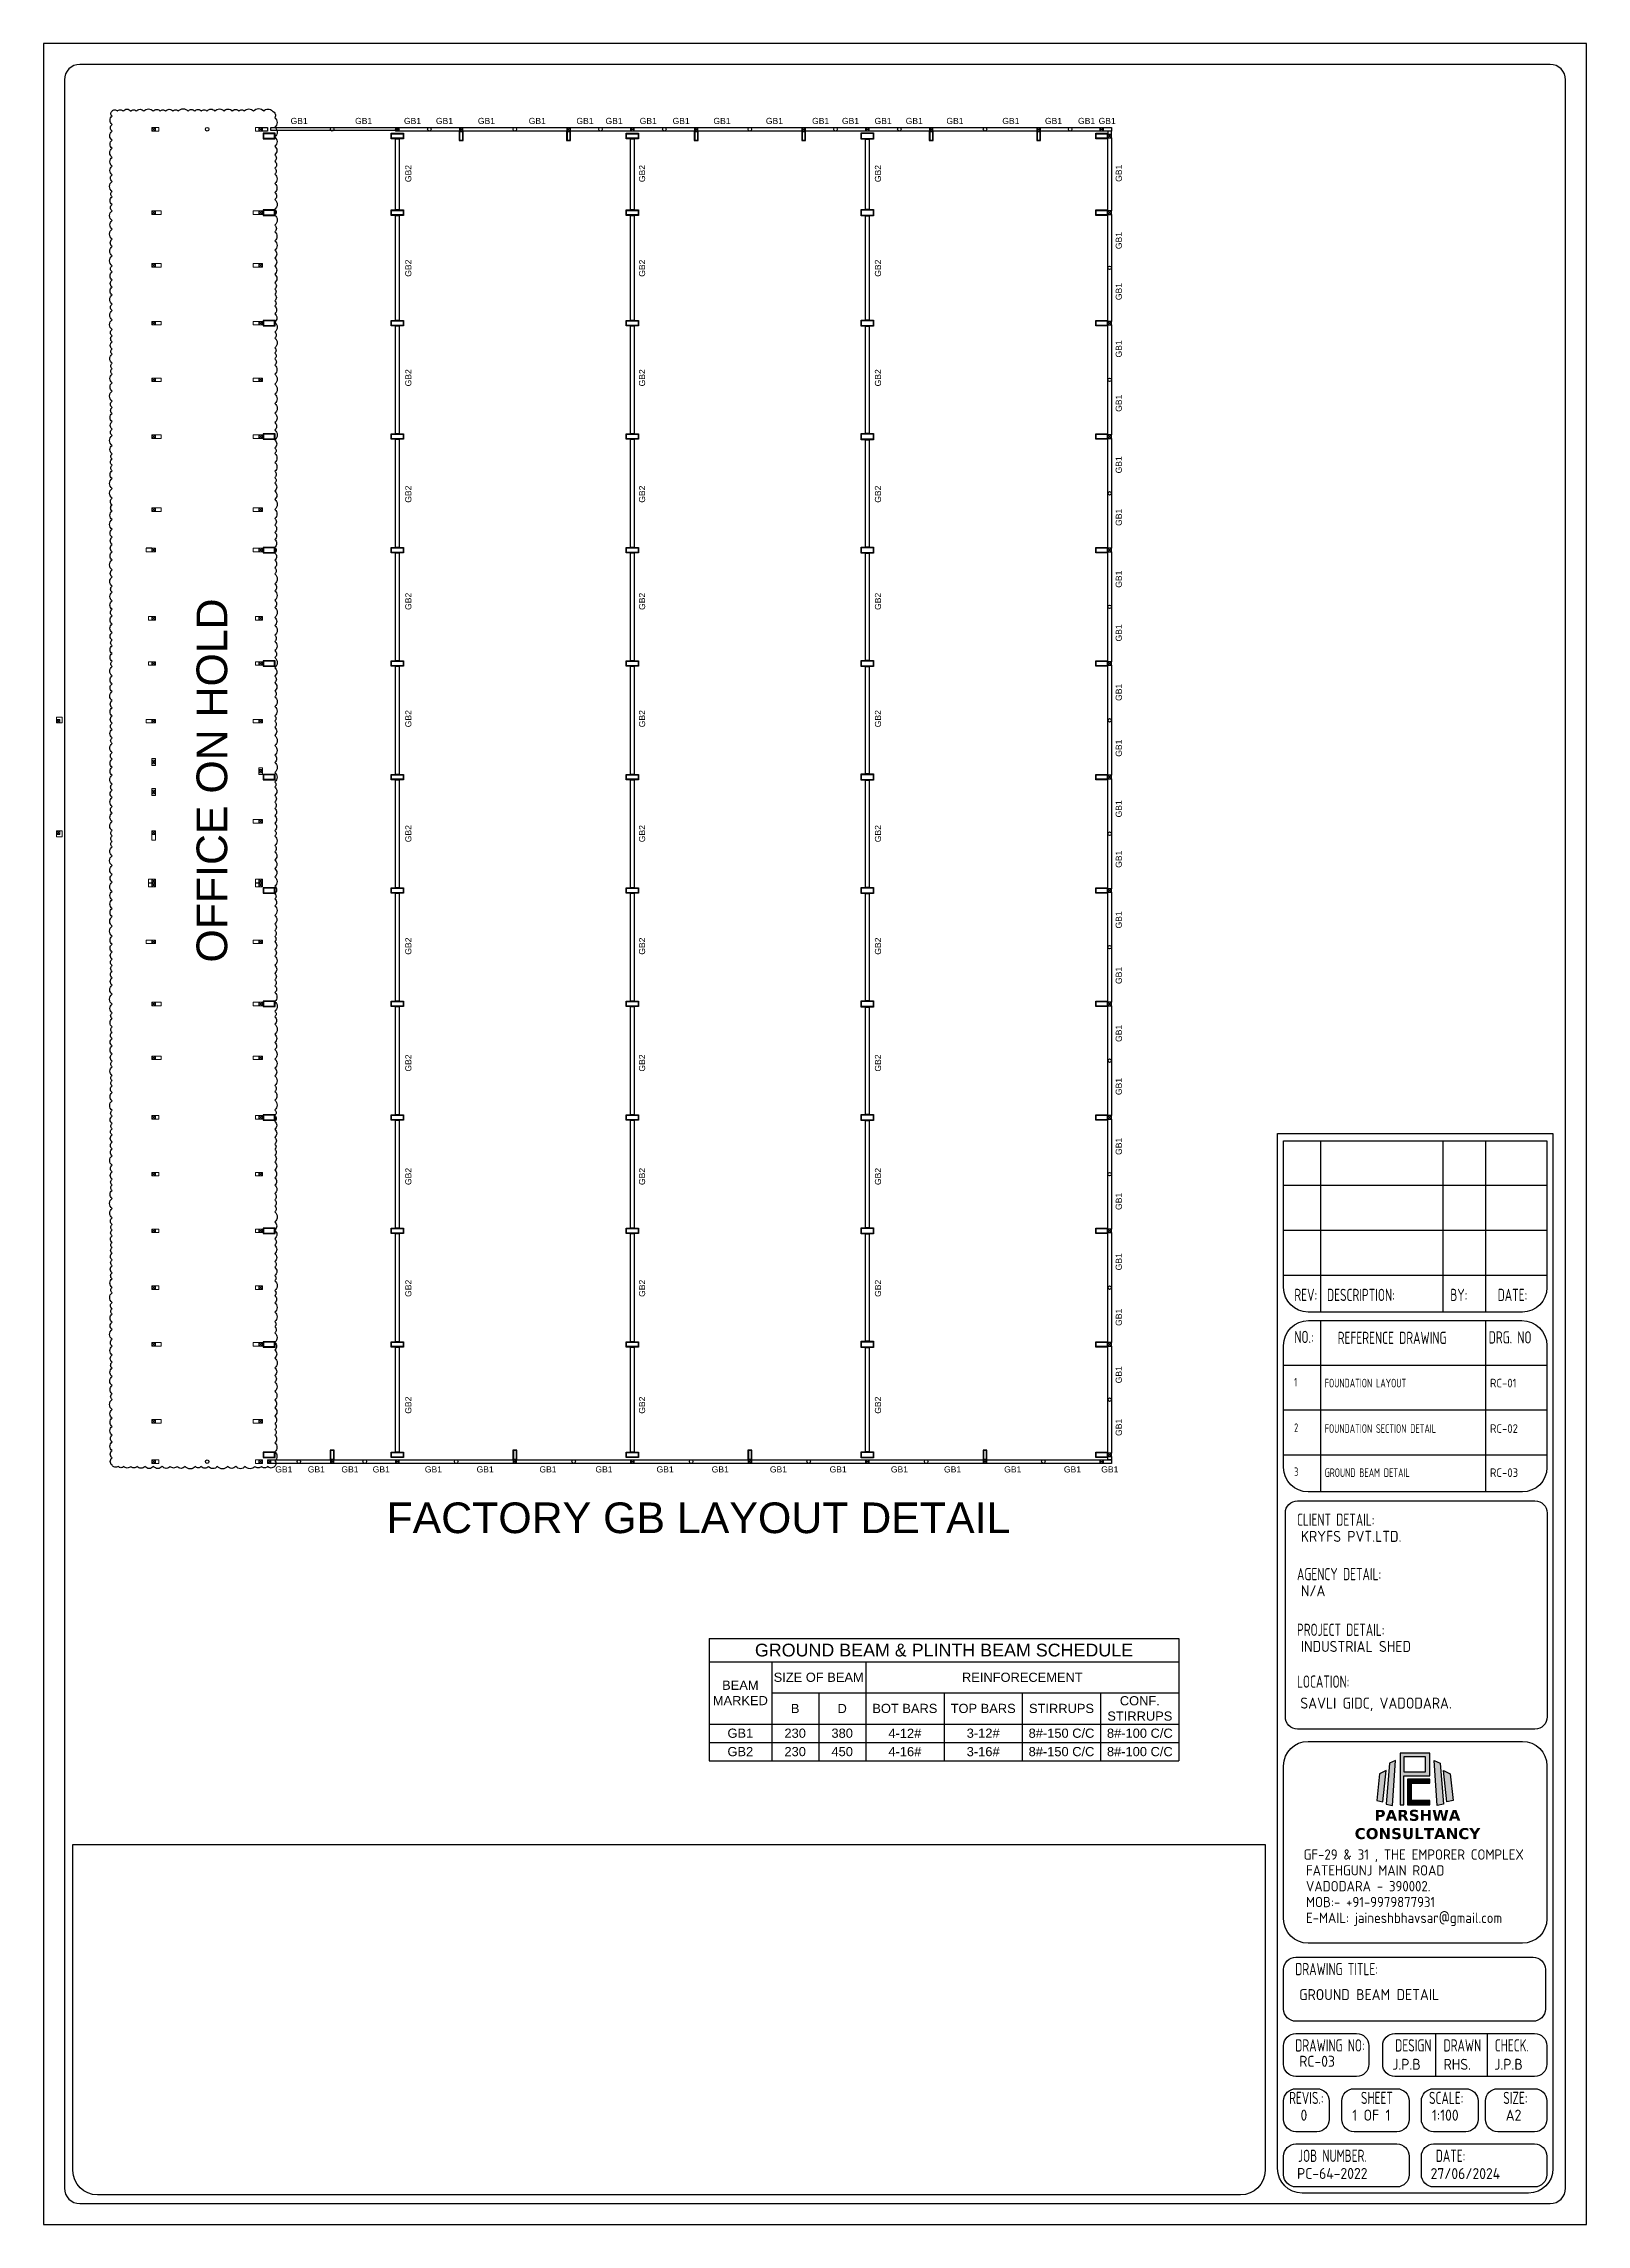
# Model space of a CAD drawing. Header units: inches. Extents: x -605 to 2991212, y -2872845 to 0.
# Drawn here: x 2463698 to 2564260, y -2514333 to -2372111 of the extents above; entities that cross this region are included whole.
import ezdxf
from ezdxf import colors
from ezdxf.entities.mleader import LeaderData, LeaderLine
from ezdxf.enums import TextEntityAlignment as Align
from ezdxf.math import Vec2, Vec3

# ---------------------------------------------------------------- set-up
doc = ezdxf.new("R2010")
doc.units = ezdxf.units.IN
doc.header["$LTSCALE"] = 600
doc.header["$MEASUREMENT"] = 0
for name, color, linetype, lineweight in [('PV_MASONRY', 10, 'Continuous', 0), ('rRCC 2', 40, 'Continuous', 15), ('rSHEET', 2, 'Continuous', 30), ('WALLS', 7, 'Continuous', 30)]:
    doc.layers.add(name, color=color, linetype=linetype, lineweight=lineweight)
doc.layers.add('see level', color=2, linetype='Continuous')
doc.styles.get("Standard").update_dxf_attribs({"font": 'arial.ttf'})
doc.styles.add('TEXT3', font='geniso.shx')
doc.styles.add('TEXT3 0.75NA', font='geniso.shx', dxfattribs={"width": 0.75})

msp = doc.modelspace()

# ---------------------------------------------------------------- texts
at = {"layer": 'rRCC 2'}
for p in [(2480353.4, -2377152.6), (2484559, -2377152.6), (2487744.5, -2377152.6), (2489826.5, -2377152.6), (2492562.3, -2377152.6), (2495876.9, -2377152.6), (2498987.4, -2377152.6), (2500882, -2377152.6), (2503109.8, -2377152.6), (2505254.3, -2377152.6), (2507919.2, -2377152.6), (2511333.7, -2377152.6), (2514348.5, -2377152.6), (2516295.2, -2377152.6), (2518418.8, -2377152.6), (2520448.8, -2377152.6), (2523103.4, -2377152.6), (2526746.9, -2377152.6), (2529526.4, -2377152.6), (2531681.3, -2377152.6), (2533024.2, -2377152.6), (2479354, -2465094.6), (2481474.2, -2465094.6), (2483666, -2465094.6), (2485705.8, -2465094.6), (2489105.3, -2465094.6), (2492478, -2465094.6), (2496575.3, -2465094.6), (2500225.4, -2465094.6), (2504209.9, -2465094.6), (2507802.6, -2465094.6), (2511595.8, -2465094.6), (2515489.2, -2465094.6), (2519482.7, -2465094.6), (2522946.7, -2465094.6), (2526868.7, -2465094.6), (2530762, -2465094.6), (2533195.4, -2465094.6)]:
    msp.add_text('GB1', height=400, dxfattribs=at).set_placement(p, align=Align.MIDDLE_CENTER)
for s, p in [('GB2', (2487469.2, -2380585.5)), ('GB2', (2502705.5, -2380585.5)), ('GB2', (2518083, -2380585.5)), ('GB1', (2533779.4, -2380567.1)), ('GB1', (2533779.4, -2384956)), ('GB2', (2487469.2, -2386757.6)), ('GB2', (2502705.5, -2386757.6)), ('GB2', (2518083, -2386757.6)), ('GB1', (2533779.4, -2388282.2)), ('GB1', (2533779.4, -2392021.7)), ('GB2', (2487469.2, -2393905.9)), ('GB2', (2502705.5, -2393905.9)), ('GB2', (2518083, -2393905.9)), ('GB1', (2533779.4, -2395564.4)), ('GB1', (2533779.4, -2399579.4)), ('GB2', (2487469.2, -2401495.1)), ('GB2', (2502705.5, -2401495.1)), ('GB2', (2518083, -2401495.1)), ('GB1', (2533779.4, -2403004)), ('GB1', (2533779.4, -2407038.7)), ('GB2', (2487469.2, -2408486)), ('GB2', (2502705.5, -2408486)), ('GB2', (2518083, -2408486)), ('GB1', (2533779.4, -2410542.1)), ('GB1', (2533779.4, -2414419.3)), ('GB2', (2487469.2, -2416138.2)), ('GB2', (2502705.5, -2416138.2)), ('GB2', (2518083, -2416138.2)), ('GB1', (2533779.4, -2418060.4)), ('GB1', (2533779.4, -2422016.4)), ('GB2', (2487469.2, -2423632.9)), ('GB2', (2502705.5, -2423632.9)), ('GB2', (2518083, -2423632.9)), ('GB1', (2533779.4, -2425303.2)), ('GB1', (2533779.4, -2429259.2)), ('GB2', (2487469.2, -2430970.2)), ('GB2', (2502705.5, -2430970.2)), ('GB2', (2518083, -2430970.2)), ('GB1', (2533779.4, -2432880.6)), ('GB1', (2533779.4, -2436659.5)), ('GB2', (2487469.2, -2438590.9)), ('GB2', (2502705.5, -2438590.9)), ('GB2', (2518083, -2438590.9)), ('GB1', (2533779.4, -2440123.4)), ('GB1', (2533779.4, -2444028.2)), ('GB2', (2487469.2, -2445991.2)), ('GB2', (2502705.5, -2445991.2)), ('GB2', (2518083, -2445991.2)), ('GB1', (2533779.4, -2447618.1)), ('GB1', (2533779.4, -2451554.5)), ('GB2', (2487469.2, -2453285.1)), ('GB2', (2502705.5, -2453285.1)), ('GB2', (2518083, -2453285.1)), ('GB1', (2533779.4, -2455175.9)), ('GB1', (2533779.4, -2458923.2)), ('GB2', (2487469.2, -2460906.8)), ('GB2', (2502705.5, -2460906.8)), ('GB2', (2518083, -2460906.8)), ('GB1', (2533779.4, -2462355.7))]:
    msp.add_text(s, height=400, rotation=90, dxfattribs=at).set_placement(p, align=Align.MIDDLE_CENTER)
msp.add_text('OFFICE ON HOLD ', height=2000, rotation=90, dxfattribs=at).set_placement((2475664.5, -2432041))
msp.add_text('FACTORY GB LAYOUT DETAIL', height=2000, dxfattribs=at).set_placement((2486043.7, -2469252.1))
at = {"layer": 'rSHEET', "style": 'TEXT3 0.75NA', "width": 0.75}
for s, height, p in [('REV:', 798.08, (2545226.1, -2454114.2)), ('DESCRIPTION:', 798.078, (2547353.6, -2454114.2)), ('BY:', 798.08, (2555389.8, -2454114.2)), ('DATE:', 798.08, (2558477.2, -2454114.2)), ('NO.:', 798.08, (2545226.1, -2456856.3)), ('REFERENCE DRAWING', 798.078, (2548052, -2456914.5)), ('DRG. NO', 798.08, (2557895.2, -2456885.2)), ('1', 564.3, (2545210.3, -2459692.1)), ('FOUNDATION LAYOUT', 564.298, (2547203.6, -2459749.3)), ('2', 564.3, (2545210.3, -2462657.2)), ('FOUNDATION SECTION DETAIL', 564.298, (2547203.6, -2462714.4)), ('CLIENT DETAIL:', 798.078, (2545395.7, -2468775)), ('AGENCY DETAIL:', 798.078, (2545395.7, -2472322.7)), ('PROJECT DETAIL:', 798.078, (2545395.7, -2475953.8)), ('LOCATION:', 798.08, (2545395.7, -2479334.5)), ('DRAWING TITLE:', 798.078, (2545284.1, -2498080.8)), ('DRAWING NO:', 798.078, (2545284.1, -2503058.5)), ('DESIGN', 798.08, (2551797.6, -2503058.5)), ('DRAWN', 798.08, (2554951.6, -2503058.5)), ('CHECK.', 798.08, (2558288.6, -2503058.5)), ('REVIS.:', 798.08, (2544884.3, -2506483.6)), ('SHEET', 798.08, (2549563.2, -2506483.6)), ('SCALE:', 798.08, (2554003, -2506483.6)), ('SIZE:', 798.08, (2558840.9, -2506483.6)), ('JOB NUMBER.', 798.078, (2545464.5, -2510259.9)), ('DATE:', 798.08, (2554442.9, -2510259.9))]:
    msp.add_text(s, height=height, dxfattribs=at).set_placement(p)
at = {"layer": 'rSHEET'}
for s, height, style, p in [('RC-01', 564.3, 'TEXT3 0.75NA', (2557977.6, -2459749.3)), ('RC-02', 564.3, 'TEXT3 0.75NA', (2557977.6, -2462714.4)), ('KRYFS PVT.LTD.', 718.27, 'TEXT3', (2545649.9, -2469822.2)), ('N/A', 718.27, 'TEXT3', (2545649.9, -2473369.9)), ('INDUSTRIAL SHED', 718.27, 'TEXT3', (2545649.9, -2477001)), ('SAVLI GIDC, VADODARA.', 718.27, 'TEXT3', (2545615.3, -2480695.3)), ('GROUND BEAM DETAIL', 718.27, 'TEXT3', (2545538.4, -2499705.6)), ('RC-03', 718.27, 'TEXT3', (2545538.4, -2504054.9)), ('J.P.B', 718.27, 'TEXT3', (2551612.8, -2504252.5)), ('RHS.', 718.27, 'TEXT3', (2554951, -2504252.5)), ('J.P.B', 718.27, 'TEXT3', (2558263.5, -2504252.5)), ('0', 718.3, 'TEXT3', (2545625.3, -2507569.5)), ('1 OF 1', 718.27, 'TEXT3', (2549001.4, -2507569.5)), ('1:100', 718.27, 'TEXT3', (2554193.9, -2507569.5)), ('A2', 718.27, 'TEXT3', (2559002.1, -2507569.5)), ('PC-64-2022', 718.27, 'TEXT3', (2545403.7, -2511370.3)), ('27/06/2024', 718.27, 'TEXT3', (2554103.5, -2511380.1))]:
    msp.add_text(s, height=height, dxfattribs=dict(at, style=style)).set_placement(p)
at = {"layer": 'rSHEET', "color": 1, "style": 'TEXT3 0.75NA', "width": 0.75}
for s, height, p in [('3', 564.3, (2545210.3, -2465532.3)), ('GROUND BEAM DETAIL', 564.298, (2547203.6, -2465589.6))]:
    msp.add_text(s, height=height, dxfattribs=at).set_placement(p)
at = {"layer": 'rSHEET', "color": 1, "style": 'TEXT3 0.75NA'}
msp.add_text('RC-03', height=564.3, dxfattribs=at).set_placement((2557977.6, -2465589.6))
at = {"layer": 'rSHEET', "lineweight": 13, "style": 'TEXT3'}
for s, p in [('GF-29 & 31 , THE EMPORER COMPLEX', (2545828.6, -2490548.7)), ('FATEHGUNJ MAIN ROAD', (2545983.4, -2491580.9)), ('VADODARA - 390002.', (2545983.4, -2492613)), ('MOB:- +91-9979877931', (2545983.4, -2493645.1)), ('E-MAIL: jaineshbhavsar@gmail.com', (2545983.4, -2494677.3))]:
    msp.add_text(s, height=672.427, dxfattribs=at).set_placement(p)

# ---------------------------------------------------------------- blocks, each defined once
blk = doc.blocks.new('*T1326')
at = {"layer": 'see level', "color": 0, "linetype": 'ByBlock', "lineweight": -2}
for p, q in [((0, 0), (30635, 0)), ((0, 0), (0, -5576)), ((30635, 0), (30635, -7977)), ((0, -1512), (30635, -1512)), ((4085, -1512), (4085, -7977)), ((10212, -1512), (10212, -7977)), ((4085, -3544), (30635, -3544)), ((7148, -3544), (7148, -7977)), ((15317, -3544), (15317, -7977)), ((20423, -3544), (20423, -7977)), ((25529, -3544), (25529, -7977)), ((0, -5576), (30635, -5576)), ((0, -5576), (0, -7977)), ((0, -6776), (30635, -6776)), ((0, -7977), (30635, -7977))]:
    blk.add_line(p, q, dxfattribs=at)
at = {"layer": 'see level', "color": 0, "linetype": 'ByBlock', "attachment_point": 5}
for s, insert, char_height, width in [('GROUND BEAM & PLINTH BEAM SCHEDULE', (15317, -756), 833.64, 30234.8), ('BEAM MARKED', (2042, -3544), 600.22, 3684.51), ('SIZE OF BEAM', (7148, -2528), 600.22, 5726.84), ('REINFORECEMENT', (20423, -2528), 600.22, 20023.15), ('B', (5616, -4560), 600, 2663.35), ('D', (8680, -4560), 600, 2663.35), ('BOT BARS', (12765, -4560), 600.2, 4705.68), ('TOP BARS', (17870, -4560), 600.2, 4705.68), ('STIRRUPS', (22976, -4560), 600.2, 4705.68), ('CONF. STIRRUPS', (28082, -4560), 600.22, 4705.68), ('GB1', (2042, -6176), 600.2, 3684.51), ('GB2', (2042, -7376), 600.2, 3684.51), ('230', (5616, -6176), 600.2, 2663.35), ('230', (5616, -7376), 600.2, 2663.35), ('450', (8680, -7376), 600.2, 2663.35), ('380', (8680, -6176), 600.2, 2663.35), ('4-12#', (12765, -6176), 600.2, 4705.68), ('4-16#', (12765, -7376), 600.2, 4705.68), ('3-12#', (17870, -6176), 600.2, 4705.68), ('3-16#', (17870, -7376), 600.2, 4705.68), ('8#-150 C/C', (22976, -6176), 600.2, 4705.68), ('8#-150 C/C', (22976, -7376), 600.2, 4705.68), ('8#-100 C/C', (28082, -6176), 600.2, 4705.68), ('8#-100 C/C', (28082, -7376), 600.2, 4705.68)]:
    blk.add_mtext(s, dxfattribs=dict(at, insert=insert, char_height=char_height, width=width))
blk = doc.blocks.new('CCGE4RC G')
at = {"color": 3, "linetype": 'ByBlock'}
for points in [[(2419338, -2479682), (2420108, -2479682), (2420108, -2479332), (2419338, -2479332)], [(2427683, -2479332), (2428483, -2479332), (2428483, -2479682), (2427683, -2479682)], [(2432118, -2479207), (2432118, -2479807), (2432368, -2479807), (2432368, -2479207)], [(2439118, -2479207), (2439118, -2479807), (2439368, -2479807), (2439368, -2479207)], [(2443003, -2479332), (2443803, -2479332), (2443803, -2479682), (2443003, -2479682)], [(2447438, -2479207), (2447438, -2479807), (2447688, -2479807), (2447688, -2479207)], [(2454438, -2479207), (2454438, -2479807), (2454688, -2479807), (2454688, -2479207)], [(2458323, -2479307), (2459123, -2479307), (2459123, -2479707), (2458323, -2479707)], [(2462758, -2479207), (2462758, -2479807), (2463008, -2479807), (2463008, -2479207)], [(2469758, -2479207), (2469758, -2479807), (2470008, -2479807), (2470008, -2479207)], [(2473613, -2479332), (2474383, -2479332), (2474383, -2479682), (2473613, -2479682)], [(2419338, -2484682), (2420108, -2484682), (2420108, -2484332), (2419338, -2484332)], [(2427683, -2484332), (2428483, -2484332), (2428483, -2484682), (2427683, -2484682)], [(2443003, -2484332), (2443803, -2484332), (2443803, -2484682), (2443003, -2484682)], [(2458323, -2484307), (2459123, -2484307), (2459123, -2484707), (2458323, -2484707)], [(2473613, -2484332), (2474383, -2484332), (2474383, -2484682), (2473613, -2484682)], [(2419338, -2491888), (2420108, -2491888), (2420108, -2491538), (2419338, -2491538)], [(2427683, -2491538), (2428483, -2491538), (2428483, -2491888), (2427683, -2491888)], [(2443003, -2491538), (2443803, -2491538), (2443803, -2491888), (2443003, -2491888)], [(2458323, -2491513), (2459123, -2491513), (2459123, -2491913), (2458323, -2491913)], [(2473613, -2491538), (2474383, -2491538), (2474383, -2491888), (2473613, -2491888)], [(2419338, -2499288), (2420108, -2499288), (2420108, -2498938), (2419338, -2498938)], [(2427683, -2498938), (2428483, -2498938), (2428483, -2499288), (2427683, -2499288)], [(2443003, -2498938), (2443803, -2498938), (2443803, -2499288), (2443003, -2499288)], [(2458323, -2498913), (2459123, -2498913), (2459123, -2499313), (2458323, -2499313)], [(2473613, -2498938), (2474383, -2498938), (2474383, -2499288), (2473613, -2499288)], [(2419338, -2506688), (2420108, -2506688), (2420108, -2506338), (2419338, -2506338)], [(2427683, -2506338), (2428483, -2506338), (2428483, -2506688), (2427683, -2506688)], [(2443003, -2506338), (2443803, -2506338), (2443803, -2506688), (2443003, -2506688)], [(2458323, -2506313), (2459123, -2506313), (2459123, -2506713), (2458323, -2506713)], [(2473613, -2506338), (2474383, -2506338), (2474383, -2506688), (2473613, -2506688)], [(2419338, -2514088), (2420108, -2514088), (2420108, -2513738), (2419338, -2513738)], [(2427683, -2513738), (2428483, -2513738), (2428483, -2514088), (2427683, -2514088)], [(2443003, -2513738), (2443803, -2513738), (2443803, -2514088), (2443003, -2514088)], [(2458323, -2513713), (2459123, -2513713), (2459123, -2514113), (2458323, -2514113)], [(2473613, -2513738), (2474383, -2513738), (2474383, -2514088), (2473613, -2514088)], [(2419338, -2521488), (2420108, -2521488), (2420108, -2521138), (2419338, -2521138)], [(2427683, -2521138), (2428483, -2521138), (2428483, -2521488), (2427683, -2521488)], [(2443003, -2521138), (2443803, -2521138), (2443803, -2521488), (2443003, -2521488)], [(2458323, -2521113), (2459123, -2521113), (2459123, -2521513), (2458323, -2521513)], [(2473613, -2521138), (2474383, -2521138), (2474383, -2521488), (2473613, -2521488)], [(2419338, -2528888), (2420108, -2528888), (2420108, -2528538), (2419338, -2528538)], [(2427683, -2528538), (2428483, -2528538), (2428483, -2528888), (2427683, -2528888)], [(2443003, -2528538), (2443803, -2528538), (2443803, -2528888), (2443003, -2528888)], [(2458323, -2528513), (2459123, -2528513), (2459123, -2528913), (2458323, -2528913)], [(2473613, -2528538), (2474383, -2528538), (2474383, -2528888), (2473613, -2528888)], [(2419338, -2536288), (2420108, -2536288), (2420108, -2535938), (2419338, -2535938)], [(2427683, -2535938), (2428483, -2535938), (2428483, -2536288), (2427683, -2536288)], [(2443003, -2535938), (2443803, -2535938), (2443803, -2536288), (2443003, -2536288)], [(2458323, -2535913), (2459123, -2535913), (2459123, -2536313), (2458323, -2536313)], [(2473613, -2535938), (2474383, -2535938), (2474383, -2536288), (2473613, -2536288)], [(2419338, -2543688), (2420108, -2543688), (2420108, -2543338), (2419338, -2543338)], [(2427683, -2543338), (2428483, -2543338), (2428483, -2543688), (2427683, -2543688)], [(2443003, -2543338), (2443803, -2543338), (2443803, -2543688), (2443003, -2543688)], [(2458323, -2543313), (2459123, -2543313), (2459123, -2543713), (2458323, -2543713)], [(2473613, -2543338), (2474383, -2543338), (2474383, -2543688), (2473613, -2543688)], [(2419338, -2551088), (2420108, -2551088), (2420108, -2550738), (2419338, -2550738)], [(2427683, -2550738), (2428483, -2550738), (2428483, -2551088), (2427683, -2551088)], [(2443003, -2550738), (2443803, -2550738), (2443803, -2551088), (2443003, -2551088)], [(2458323, -2550713), (2459123, -2550713), (2459123, -2551113), (2458323, -2551113)], [(2473613, -2550738), (2474383, -2550738), (2474383, -2551088), (2473613, -2551088)], [(2419338, -2558488), (2420108, -2558488), (2420108, -2558138), (2419338, -2558138)], [(2427683, -2558138), (2428483, -2558138), (2428483, -2558488), (2427683, -2558488)], [(2443003, -2558138), (2443803, -2558138), (2443803, -2558488), (2443003, -2558488)], [(2458323, -2558113), (2459123, -2558113), (2459123, -2558513), (2458323, -2558513)], [(2473613, -2558138), (2474383, -2558138), (2474383, -2558488), (2473613, -2558488)], [(2419338, -2565693), (2420108, -2565693), (2420108, -2565343), (2419338, -2565343)], [(2423708, -2565218), (2423708, -2565818), (2423958, -2565818), (2423958, -2565218)], [(2427683, -2565343), (2428483, -2565343), (2428483, -2565693), (2427683, -2565693)], [(2435618, -2565218), (2435618, -2565818), (2435868, -2565818), (2435868, -2565218)], [(2443003, -2565343), (2443803, -2565343), (2443803, -2565693), (2443003, -2565693)], [(2450938, -2565218), (2450938, -2565818), (2451188, -2565818), (2451188, -2565218)], [(2458323, -2565318), (2459123, -2565318), (2459123, -2565718), (2458323, -2565718)], [(2466258, -2565218), (2466258, -2565818), (2466508, -2565818), (2466508, -2565218)], [(2473608, -2565343), (2474378, -2565343), (2474378, -2565693), (2473608, -2565693)]]:
    blk.add_lwpolyline(points, close=True, dxfattribs=at)
at = {"color": 2, "linetype": 'ByBlock'}
for points in [[(2419363, -2479657), (2420083, -2479657), (2420083, -2479357), (2419363, -2479357)], [(2427708, -2479357), (2428458, -2479357), (2428458, -2479657), (2427708, -2479657)], [(2432143, -2479232), (2432143, -2479782), (2432343, -2479782), (2432343, -2479232)], [(2439143, -2479232), (2439143, -2479782), (2439343, -2479782), (2439343, -2479232)], [(2443028, -2479357), (2443778, -2479357), (2443778, -2479657), (2443028, -2479657)], [(2447463, -2479232), (2447463, -2479782), (2447663, -2479782), (2447663, -2479232)], [(2454463, -2479232), (2454463, -2479782), (2454663, -2479782), (2454663, -2479232)], [(2458348, -2479332), (2459098, -2479332), (2459098, -2479682), (2458348, -2479682)], [(2462783, -2479232), (2462783, -2479782), (2462983, -2479782), (2462983, -2479232)], [(2469783, -2479232), (2469783, -2479782), (2469983, -2479782), (2469983, -2479232)], [(2473638, -2479357), (2474358, -2479357), (2474358, -2479657), (2473638, -2479657)], [(2419363, -2484657), (2420083, -2484657), (2420083, -2484357), (2419363, -2484357)], [(2427708, -2484357), (2428458, -2484357), (2428458, -2484657), (2427708, -2484657)], [(2443028, -2484357), (2443778, -2484357), (2443778, -2484657), (2443028, -2484657)], [(2458348, -2484332), (2459098, -2484332), (2459098, -2484682), (2458348, -2484682)], [(2473638, -2484357), (2474358, -2484357), (2474358, -2484657), (2473638, -2484657)], [(2419363, -2491863), (2420083, -2491863), (2420083, -2491563), (2419363, -2491563)], [(2427708, -2491563), (2428458, -2491563), (2428458, -2491863), (2427708, -2491863)], [(2443028, -2491563), (2443778, -2491563), (2443778, -2491863), (2443028, -2491863)], [(2458348, -2491538), (2459098, -2491538), (2459098, -2491888), (2458348, -2491888)], [(2473638, -2491563), (2474358, -2491563), (2474358, -2491863), (2473638, -2491863)], [(2419363, -2499263), (2420083, -2499263), (2420083, -2498963), (2419363, -2498963)], [(2427708, -2498963), (2428458, -2498963), (2428458, -2499263), (2427708, -2499263)], [(2443028, -2498963), (2443778, -2498963), (2443778, -2499263), (2443028, -2499263)], [(2458348, -2498938), (2459098, -2498938), (2459098, -2499288), (2458348, -2499288)], [(2473638, -2498963), (2474358, -2498963), (2474358, -2499263), (2473638, -2499263)], [(2419363, -2506663), (2420083, -2506663), (2420083, -2506363), (2419363, -2506363)], [(2427708, -2506363), (2428458, -2506363), (2428458, -2506663), (2427708, -2506663)], [(2443028, -2506363), (2443778, -2506363), (2443778, -2506663), (2443028, -2506663)], [(2458348, -2506338), (2459098, -2506338), (2459098, -2506688), (2458348, -2506688)], [(2473638, -2506363), (2474358, -2506363), (2474358, -2506663), (2473638, -2506663)], [(2419363, -2514063), (2420083, -2514063), (2420083, -2513763), (2419363, -2513763)], [(2427708, -2513763), (2428458, -2513763), (2428458, -2514063), (2427708, -2514063)], [(2443028, -2513763), (2443778, -2513763), (2443778, -2514063), (2443028, -2514063)], [(2458348, -2513738), (2459098, -2513738), (2459098, -2514088), (2458348, -2514088)], [(2473638, -2513763), (2474358, -2513763), (2474358, -2514063), (2473638, -2514063)], [(2419363, -2521463), (2420083, -2521463), (2420083, -2521163), (2419363, -2521163)], [(2427708, -2521163), (2428458, -2521163), (2428458, -2521463), (2427708, -2521463)], [(2443028, -2521163), (2443778, -2521163), (2443778, -2521463), (2443028, -2521463)], [(2458348, -2521138), (2459098, -2521138), (2459098, -2521488), (2458348, -2521488)], [(2473638, -2521163), (2474358, -2521163), (2474358, -2521463), (2473638, -2521463)], [(2419363, -2528863), (2420083, -2528863), (2420083, -2528563), (2419363, -2528563)], [(2427708, -2528563), (2428458, -2528563), (2428458, -2528863), (2427708, -2528863)], [(2443028, -2528563), (2443778, -2528563), (2443778, -2528863), (2443028, -2528863)], [(2458348, -2528538), (2459098, -2528538), (2459098, -2528888), (2458348, -2528888)], [(2473638, -2528563), (2474358, -2528563), (2474358, -2528863), (2473638, -2528863)], [(2419363, -2536263), (2420083, -2536263), (2420083, -2535963), (2419363, -2535963)], [(2427708, -2535963), (2428458, -2535963), (2428458, -2536263), (2427708, -2536263)], [(2443028, -2535963), (2443778, -2535963), (2443778, -2536263), (2443028, -2536263)], [(2458348, -2535938), (2459098, -2535938), (2459098, -2536288), (2458348, -2536288)], [(2473638, -2535963), (2474358, -2535963), (2474358, -2536263), (2473638, -2536263)], [(2419363, -2543663), (2420083, -2543663), (2420083, -2543363), (2419363, -2543363)], [(2427708, -2543363), (2428458, -2543363), (2428458, -2543663), (2427708, -2543663)], [(2443028, -2543363), (2443778, -2543363), (2443778, -2543663), (2443028, -2543663)], [(2458348, -2543338), (2459098, -2543338), (2459098, -2543688), (2458348, -2543688)], [(2473638, -2543363), (2474358, -2543363), (2474358, -2543663), (2473638, -2543663)], [(2419363, -2551063), (2420083, -2551063), (2420083, -2550763), (2419363, -2550763)], [(2427708, -2550763), (2428458, -2550763), (2428458, -2551063), (2427708, -2551063)], [(2443028, -2550763), (2443778, -2550763), (2443778, -2551063), (2443028, -2551063)], [(2458348, -2550738), (2459098, -2550738), (2459098, -2551088), (2458348, -2551088)], [(2473638, -2550763), (2474358, -2550763), (2474358, -2551063), (2473638, -2551063)], [(2419363, -2558463), (2420083, -2558463), (2420083, -2558163), (2419363, -2558163)], [(2427708, -2558163), (2428458, -2558163), (2428458, -2558463), (2427708, -2558463)], [(2443028, -2558163), (2443778, -2558163), (2443778, -2558463), (2443028, -2558463)], [(2458348, -2558138), (2459098, -2558138), (2459098, -2558488), (2458348, -2558488)], [(2473638, -2558163), (2474358, -2558163), (2474358, -2558463), (2473638, -2558463)], [(2419363, -2565668), (2420083, -2565668), (2420083, -2565368), (2419363, -2565368)], [(2423733, -2565243), (2423733, -2565793), (2423933, -2565793), (2423933, -2565243)], [(2427708, -2565368), (2428458, -2565368), (2428458, -2565668), (2427708, -2565668)], [(2435643, -2565243), (2435643, -2565793), (2435843, -2565793), (2435843, -2565243)], [(2443028, -2565368), (2443778, -2565368), (2443778, -2565668), (2443028, -2565668)], [(2450963, -2565243), (2450963, -2565793), (2451163, -2565793), (2451163, -2565243)], [(2458348, -2565343), (2459098, -2565343), (2459098, -2565693), (2458348, -2565693)], [(2466283, -2565243), (2466283, -2565793), (2466483, -2565793), (2466483, -2565243)], [(2473633, -2565368), (2474353, -2565368), (2474353, -2565668), (2473633, -2565668)]]:
    blk.add_lwpolyline(points, close=True, dxfattribs=at)
at = {"color": 8, "linetype": 'ByBlock'}
for centre in [(2415688, -2479067), (2415688, -2479067), (2423833, -2479067), (2423833, -2479067), (2428083, -2479067), (2428083, -2479067), (2430163, -2479067), (2430163, -2479067), (2435743, -2479067), (2435743, -2479067), (2441323, -2479067), (2441323, -2479067), (2445483, -2479067), (2445483, -2479067), (2451063, -2479067), (2451063, -2479067), (2456643, -2479067), (2456643, -2479067), (2460803, -2479067), (2460803, -2479067), (2466383, -2479067), (2466383, -2479067), (2471938, -2479067), (2471938, -2479067), (2471938, -2479067), (2471938, -2479067), (2474513, -2488110), (2474513, -2488110), (2474513, -2495413), (2474513, -2495413), (2474513, -2502813), (2474513, -2502813), (2474513, -2510213), (2474513, -2510213), (2474513, -2517613), (2474513, -2517613), (2474513, -2525013), (2474513, -2525013), (2474513, -2532413), (2474513, -2532413), (2474513, -2539813), (2474513, -2539813), (2474513, -2547213), (2474513, -2547213), (2474513, -2554613), (2474513, -2554613), (2474513, -2561915), (2474513, -2561915), (2415688, -2565962), (2421663, -2565958), (2425958, -2565957), (2431913, -2565957), (2439573, -2565957), (2439573, -2565957), (2447233, -2565957), (2447233, -2565957), (2454893, -2565957), (2454893, -2565957), (2462553, -2565957), (2462553, -2565957), (2470188, -2565957)]:
    blk.add_circle(centre, 115, dxfattribs=at)
at = {"layer": 'PV_MASONRY'}
for p, q in [((2412318, -2520564), (2412088, -2520564)), ((2412318, -2522515), (2412088, -2522515))]:
    blk.add_line(p, q, dxfattribs=at)
at = {"layer": 'rRCC 2', "color": 6}
for p, q in [((2412088, -2478952), (2412318, -2479182)), ((2412088, -2479182), (2412318, -2478952)), ((2419288, -2478952), (2419058, -2479182)), ((2419288, -2479182), (2419058, -2478952)), ((2428198, -2478952), (2427968, -2479182)), ((2428198, -2479182), (2427968, -2478952)), ((2432358, -2478952), (2432128, -2479182)), ((2432358, -2479182), (2432128, -2478952)), ((2439358, -2478952), (2439128, -2479182)), ((2439358, -2479182), (2439128, -2478952)), ((2443518, -2478952), (2443288, -2479182)), ((2443518, -2479182), (2443288, -2478952)), ((2447678, -2478952), (2447448, -2479182)), ((2447678, -2479182), (2447448, -2478952)), ((2454678, -2478952), (2454448, -2479182)), ((2454678, -2479182), (2454448, -2478952)), ((2458838, -2478952), (2458608, -2479182)), ((2458838, -2479182), (2458608, -2478952)), ((2462998, -2478952), (2462768, -2479182)), ((2462998, -2479182), (2462768, -2478952)), ((2469998, -2478952), (2469768, -2479182)), ((2469998, -2479182), (2469768, -2478952)), ((2474113, -2478952), (2473883, -2479182)), ((2474113, -2479182), (2473883, -2478952)), ((2474628, -2479392), (2474398, -2479622)), ((2474628, -2479622), (2474398, -2479392)), ((2412088, -2484392), (2412318, -2484622)), ((2412088, -2484622), (2412318, -2484392)), ((2419288, -2484392), (2419058, -2484622)), ((2419288, -2484622), (2419058, -2484392)), ((2474628, -2484392), (2474398, -2484622)), ((2474628, -2484622), (2474398, -2484392)), ((2412088, -2487833), (2412318, -2488063)), ((2412088, -2488063), (2412318, -2487833)), ((2419288, -2487833), (2419058, -2488063)), ((2419288, -2488063), (2419058, -2487833)), ((2412088, -2491598), (2412318, -2491828)), ((2412088, -2491828), (2412318, -2491598)), ((2419288, -2491598), (2419058, -2491828)), ((2419288, -2491828), (2419058, -2491598)), ((2474628, -2491598), (2474398, -2491828)), ((2474628, -2491828), (2474398, -2491598)), ((2412088, -2495299), (2412318, -2495529)), ((2412088, -2495529), (2412318, -2495299)), ((2419288, -2495299), (2419058, -2495529)), ((2419288, -2495529), (2419058, -2495299)), ((2412088, -2498998), (2412318, -2499228)), ((2412088, -2499228), (2412318, -2498998)), ((2419288, -2498998), (2419058, -2499228)), ((2419288, -2499228), (2419058, -2498998)), ((2474628, -2498998), (2474398, -2499228)), ((2474628, -2499228), (2474398, -2498998)), ((2412088, -2503768), (2412318, -2503998)), ((2412088, -2503998), (2412318, -2503768)), ((2419288, -2503768), (2419058, -2503998)), ((2419288, -2503998), (2419058, -2503768)), ((2412088, -2506398), (2412318, -2506628)), ((2412088, -2506628), (2412318, -2506398)), ((2419288, -2506398), (2419058, -2506628)), ((2419288, -2506628), (2419058, -2506398)), ((2474628, -2506398), (2474398, -2506628)), ((2474628, -2506628), (2474398, -2506398)), ((2412088, -2510851), (2412318, -2511081)), ((2412088, -2511081), (2412318, -2510851)), ((2419288, -2510851), (2419058, -2511081)), ((2419288, -2511081), (2419058, -2510851)), ((2412088, -2513798), (2412318, -2514028)), ((2412088, -2514028), (2412318, -2513798)), ((2419288, -2513798), (2419058, -2514028)), ((2419288, -2514028), (2419058, -2513798)), ((2474628, -2513798), (2474398, -2514028)), ((2474628, -2514028), (2474398, -2513798)), ((2405858, -2517552), (2406088, -2517782)), ((2405858, -2517782), (2406088, -2517552)), ((2412088, -2517552), (2412318, -2517782)), ((2412088, -2517782), (2412318, -2517552)), ((2419288, -2517552), (2419058, -2517782)), ((2419288, -2517782), (2419058, -2517552)), ((2412318, -2520454), (2412088, -2520224)), ((2412088, -2520454), (2412318, -2520224)), ((2419288, -2521047), (2419058, -2520817)), ((2419058, -2521047), (2419288, -2520817)), ((2474628, -2521198), (2474398, -2521428)), ((2474628, -2521428), (2474398, -2521198)), ((2412318, -2522405), (2412088, -2522175)), ((2412088, -2522405), (2412318, -2522175)), ((2419288, -2524082), (2419058, -2524312)), ((2419288, -2524312), (2419058, -2524082)), ((2405858, -2525058), (2406088, -2524828)), ((2405858, -2524828), (2406088, -2525058)), ((2412318, -2524828), (2412088, -2525058)), ((2412088, -2524828), (2412318, -2525058)), ((2412088, -2527973), (2412318, -2528203)), ((2412088, -2528203), (2412318, -2527973)), ((2412088, -2528243), (2412318, -2528473)), ((2412088, -2528473), (2412318, -2528243)), ((2419288, -2527973), (2419058, -2528203)), ((2419288, -2528203), (2419058, -2527973)), ((2419288, -2528243), (2419058, -2528473)), ((2419288, -2528473), (2419058, -2528243)), ((2474628, -2528598), (2474398, -2528828)), ((2474628, -2528828), (2474398, -2528598)), ((2412088, -2531945), (2412318, -2532175)), ((2412088, -2532175), (2412318, -2531945)), ((2419288, -2531945), (2419058, -2532175)), ((2419288, -2532175), (2419058, -2531945)), ((2412088, -2535998), (2412318, -2536228)), ((2412088, -2536228), (2412318, -2535998)), ((2419288, -2535998), (2419058, -2536228)), ((2419288, -2536228), (2419058, -2535998)), ((2474628, -2535998), (2474398, -2536228)), ((2474628, -2536228), (2474398, -2535998)), ((2412088, -2539509), (2412318, -2539739)), ((2412088, -2539739), (2412318, -2539509)), ((2419288, -2539509), (2419058, -2539739)), ((2419288, -2539739), (2419058, -2539509)), ((2412088, -2543398), (2412318, -2543628)), ((2412088, -2543628), (2412318, -2543398)), ((2419288, -2543398), (2419058, -2543628)), ((2419288, -2543628), (2419058, -2543398)), ((2474628, -2543398), (2474398, -2543628)), ((2474628, -2543628), (2474398, -2543398)), ((2412088, -2547099), (2412318, -2547329)), ((2412088, -2547329), (2412318, -2547099)), ((2419288, -2547099), (2419058, -2547329)), ((2419288, -2547329), (2419058, -2547099)), ((2412088, -2550798), (2412318, -2551028)), ((2412088, -2551028), (2412318, -2550798)), ((2419288, -2550798), (2419058, -2551028)), ((2419288, -2551028), (2419058, -2550798)), ((2474628, -2550798), (2474398, -2551028)), ((2474628, -2551028), (2474398, -2550798)), ((2412088, -2554499), (2412318, -2554729)), ((2412088, -2554729), (2412318, -2554499)), ((2419288, -2554499), (2419058, -2554729)), ((2419288, -2554729), (2419058, -2554499)), ((2412088, -2558199), (2412318, -2558429)), ((2412088, -2558429), (2412318, -2558199)), ((2419288, -2558198), (2419058, -2558428)), ((2419288, -2558428), (2419058, -2558198)), ((2474628, -2558198), (2474398, -2558428)), ((2474628, -2558428), (2474398, -2558198)), ((2412088, -2563217), (2412318, -2563447)), ((2412088, -2563447), (2412318, -2563217)), ((2419288, -2563217), (2419058, -2563447)), ((2419288, -2563447), (2419058, -2563217)), ((2474628, -2565403), (2474398, -2565633)), ((2474628, -2565633), (2474398, -2565403)), ((2412088, -2565842), (2412318, -2566072)), ((2412088, -2566072), (2412318, -2565842)), ((2419288, -2565842), (2419058, -2566072)), ((2419288, -2566072), (2419058, -2565842)), ((2419838, -2565842), (2419608, -2566072)), ((2419838, -2566072), (2419608, -2565842)), ((2423948, -2565842), (2423718, -2566072)), ((2423948, -2566072), (2423718, -2565842)), ((2428198, -2565842), (2427968, -2566072)), ((2428198, -2566072), (2427968, -2565842)), ((2435858, -2565842), (2435628, -2566072)), ((2435858, -2566072), (2435628, -2565842)), ((2443518, -2565842), (2443288, -2566072)), ((2443518, -2566072), (2443288, -2565842)), ((2451178, -2565842), (2450948, -2566072)), ((2451178, -2566072), (2450948, -2565842)), ((2458838, -2565842), (2458608, -2566072)), ((2458838, -2566072), (2458608, -2565842)), ((2466498, -2565842), (2466268, -2566072)), ((2466498, -2566072), (2466268, -2565842)), ((2474108, -2565842), (2473878, -2566072)), ((2474108, -2566072), (2473878, -2565842))]:
    blk.add_line(p, q, dxfattribs=at)
for points in [[(2412088, -2479182), (2412088, -2478952), (2412538, -2478952), (2412538, -2479182)], [(2412088, -2478952), (2412318, -2478952), (2412318, -2479182), (2412088, -2479182)], [(2419288, -2479182), (2419288, -2478952), (2418838, -2478952), (2418838, -2479182)], [(2419288, -2478952), (2419058, -2478952), (2419058, -2479182), (2419288, -2479182)], [(2428198, -2478952), (2427968, -2478952), (2427968, -2479182), (2428198, -2479182)], [(2432358, -2478952), (2432128, -2478952), (2432128, -2479182), (2432358, -2479182)], [(2439358, -2478952), (2439128, -2478952), (2439128, -2479182), (2439358, -2479182)], [(2443518, -2478952), (2443288, -2478952), (2443288, -2479182), (2443518, -2479182)], [(2447678, -2478952), (2447448, -2478952), (2447448, -2479182), (2447678, -2479182)], [(2454678, -2478952), (2454448, -2478952), (2454448, -2479182), (2454678, -2479182)], [(2458838, -2478952), (2458608, -2478952), (2458608, -2479182), (2458838, -2479182)], [(2462998, -2478952), (2462768, -2478952), (2462768, -2479182), (2462998, -2479182)], [(2469998, -2478952), (2469768, -2478952), (2469768, -2479182), (2469998, -2479182)], [(2474113, -2478952), (2473883, -2478952), (2473883, -2479182), (2474113, -2479182)], [(2474628, -2479392), (2474398, -2479392), (2474398, -2479622), (2474628, -2479622)], [(2412088, -2484622), (2412088, -2484392), (2412688, -2484392), (2412688, -2484622)], [(2412088, -2484392), (2412318, -2484392), (2412318, -2484622), (2412088, -2484622)], [(2419288, -2484622), (2419288, -2484392), (2418688, -2484392), (2418688, -2484622)], [(2419288, -2484392), (2419058, -2484392), (2419058, -2484622), (2419288, -2484622)], [(2474628, -2484392), (2474398, -2484392), (2474398, -2484622), (2474628, -2484622)], [(2412088, -2488063), (2412088, -2487833), (2412688, -2487833), (2412688, -2488063)], [(2412088, -2487833), (2412318, -2487833), (2412318, -2488063), (2412088, -2488063)], [(2419288, -2488063), (2419288, -2487833), (2418688, -2487833), (2418688, -2488063)], [(2419288, -2487833), (2419058, -2487833), (2419058, -2488063), (2419288, -2488063)], [(2412088, -2491828), (2412088, -2491598), (2412688, -2491598), (2412688, -2491828)], [(2412088, -2491598), (2412318, -2491598), (2412318, -2491828), (2412088, -2491828)], [(2419288, -2491828), (2419288, -2491598), (2418688, -2491598), (2418688, -2491828)], [(2419288, -2491598), (2419058, -2491598), (2419058, -2491828), (2419288, -2491828)], [(2474628, -2491598), (2474398, -2491598), (2474398, -2491828), (2474628, -2491828)], [(2412088, -2495529), (2412088, -2495299), (2412688, -2495299), (2412688, -2495529)], [(2412088, -2495299), (2412318, -2495299), (2412318, -2495529), (2412088, -2495529)], [(2419288, -2495529), (2419288, -2495299), (2418688, -2495299), (2418688, -2495529)], [(2419288, -2495299), (2419058, -2495299), (2419058, -2495529), (2419288, -2495529)], [(2412088, -2499228), (2412088, -2498998), (2412688, -2498998), (2412688, -2499228)], [(2412088, -2498998), (2412318, -2498998), (2412318, -2499228), (2412088, -2499228)], [(2419288, -2499228), (2419288, -2498998), (2418688, -2498998), (2418688, -2499228)], [(2419288, -2498998), (2419058, -2498998), (2419058, -2499228), (2419288, -2499228)], [(2474628, -2498998), (2474398, -2498998), (2474398, -2499228), (2474628, -2499228)], [(2412088, -2503998), (2412088, -2503768), (2412688, -2503768), (2412688, -2503998)], [(2412088, -2503768), (2412318, -2503768), (2412318, -2503998), (2412088, -2503998)], [(2419288, -2503998), (2419288, -2503768), (2418688, -2503768), (2418688, -2503998)], [(2419288, -2503768), (2419058, -2503768), (2419058, -2503998), (2419288, -2503998)], [(2411718, -2506628), (2411718, -2506398), (2412318, -2506398), (2412318, -2506628)], [(2412088, -2506398), (2412318, -2506398), (2412318, -2506628), (2412088, -2506628)], [(2419288, -2506628), (2419288, -2506398), (2418688, -2506398), (2418688, -2506628)], [(2419288, -2506398), (2419058, -2506398), (2419058, -2506628), (2419288, -2506628)], [(2474628, -2506398), (2474398, -2506398), (2474398, -2506628), (2474628, -2506628)], [(2411868, -2511081), (2411868, -2510851), (2412318, -2510851), (2412318, -2511081)], [(2412088, -2510851), (2412318, -2510851), (2412318, -2511081), (2412088, -2511081)], [(2419288, -2511081), (2419288, -2510851), (2418838, -2510851), (2418838, -2511081)], [(2419288, -2510851), (2419058, -2510851), (2419058, -2511081), (2419288, -2511081)], [(2411868, -2514028), (2411868, -2513798), (2412318, -2513798), (2412318, -2514028)], [(2412088, -2513798), (2412318, -2513798), (2412318, -2514028), (2412088, -2514028)], [(2419288, -2514028), (2419288, -2513798), (2418838, -2513798), (2418838, -2514028)], [(2419288, -2513798), (2419058, -2513798), (2419058, -2514028), (2419288, -2514028)], [(2474628, -2513798), (2474398, -2513798), (2474398, -2514028), (2474628, -2514028)], [(2405858, -2517402), (2405858, -2517782), (2406238, -2517782), (2406238, -2517402)], [(2405858, -2517552), (2406088, -2517552), (2406088, -2517782), (2405858, -2517782)], [(2411718, -2517782), (2411718, -2517552), (2412318, -2517552), (2412318, -2517782)], [(2412088, -2517552), (2412318, -2517552), (2412318, -2517782), (2412088, -2517782)], [(2419288, -2517782), (2419288, -2517552), (2418688, -2517552), (2418688, -2517782)], [(2419288, -2517552), (2419058, -2517552), (2419058, -2517782), (2419288, -2517782)], [(2412088, -2520564), (2412318, -2520564), (2412318, -2520114), (2412088, -2520114)], [(2412318, -2520454), (2412318, -2520224), (2412088, -2520224), (2412088, -2520454)], [(2419058, -2520707), (2419288, -2520707), (2419288, -2521157), (2419058, -2521157)], [(2419288, -2521047), (2419288, -2520817), (2419058, -2520817), (2419058, -2521047)], [(2474628, -2521198), (2474398, -2521198), (2474398, -2521428), (2474628, -2521428)], [(2412088, -2522515), (2412318, -2522515), (2412318, -2522065), (2412088, -2522065)], [(2412318, -2522405), (2412318, -2522175), (2412088, -2522175), (2412088, -2522405)], [(2419288, -2524312), (2419288, -2524082), (2418688, -2524082), (2418688, -2524312)], [(2419288, -2524082), (2419058, -2524082), (2419058, -2524312), (2419288, -2524312)], [(2405858, -2525058), (2406088, -2525058), (2406088, -2524828), (2405858, -2524828)], [(2405858, -2525208), (2405858, -2524828), (2406238, -2524828), (2406238, -2525208)], [(2412088, -2524828), (2412318, -2524828), (2412318, -2525428), (2412088, -2525428)], [(2412318, -2524828), (2412318, -2525058), (2412088, -2525058), (2412088, -2524828)], [(2411868, -2528203), (2411868, -2527973), (2412318, -2527973), (2412318, -2528203)], [(2411868, -2528473), (2411868, -2528243), (2412318, -2528243), (2412318, -2528473)], [(2412088, -2527973), (2412318, -2527973), (2412318, -2528203), (2412088, -2528203)], [(2412088, -2528243), (2412318, -2528243), (2412318, -2528473), (2412088, -2528473)], [(2419288, -2528203), (2419288, -2527973), (2418838, -2527973), (2418838, -2528203)], [(2419288, -2528473), (2419288, -2528243), (2418838, -2528243), (2418838, -2528473)], [(2419288, -2527973), (2419058, -2527973), (2419058, -2528203), (2419288, -2528203)], [(2419288, -2528243), (2419058, -2528243), (2419058, -2528473), (2419288, -2528473)], [(2474628, -2528598), (2474398, -2528598), (2474398, -2528828), (2474628, -2528828)], [(2411718, -2532175), (2411718, -2531945), (2412318, -2531945), (2412318, -2532175)], [(2412088, -2531945), (2412318, -2531945), (2412318, -2532175), (2412088, -2532175)], [(2419288, -2532175), (2419288, -2531945), (2418688, -2531945), (2418688, -2532175)], [(2419288, -2531945), (2419058, -2531945), (2419058, -2532175), (2419288, -2532175)], [(2412088, -2536228), (2412088, -2535998), (2412688, -2535998), (2412688, -2536228)], [(2412088, -2535998), (2412318, -2535998), (2412318, -2536228), (2412088, -2536228)], [(2419288, -2536228), (2419288, -2535998), (2418688, -2535998), (2418688, -2536228)], [(2419288, -2535998), (2419058, -2535998), (2419058, -2536228), (2419288, -2536228)], [(2474628, -2535998), (2474398, -2535998), (2474398, -2536228), (2474628, -2536228)], [(2412088, -2539739), (2412088, -2539509), (2412688, -2539509), (2412688, -2539739)], [(2412088, -2539509), (2412318, -2539509), (2412318, -2539739), (2412088, -2539739)], [(2419288, -2539739), (2419288, -2539509), (2418688, -2539509), (2418688, -2539739)], [(2419288, -2539509), (2419058, -2539509), (2419058, -2539739), (2419288, -2539739)], [(2412088, -2543628), (2412088, -2543398), (2412538, -2543398), (2412538, -2543628)], [(2412088, -2543398), (2412318, -2543398), (2412318, -2543628), (2412088, -2543628)], [(2419288, -2543628), (2419288, -2543398), (2418838, -2543398), (2418838, -2543628)], [(2419288, -2543398), (2419058, -2543398), (2419058, -2543628), (2419288, -2543628)], [(2474628, -2543398), (2474398, -2543398), (2474398, -2543628), (2474628, -2543628)], [(2412088, -2547329), (2412088, -2547099), (2412538, -2547099), (2412538, -2547329)], [(2412088, -2547099), (2412318, -2547099), (2412318, -2547329), (2412088, -2547329)], [(2419288, -2547329), (2419288, -2547099), (2418838, -2547099), (2418838, -2547329)], [(2419288, -2547099), (2419058, -2547099), (2419058, -2547329), (2419288, -2547329)], [(2412088, -2551028), (2412088, -2550798), (2412538, -2550798), (2412538, -2551028)], [(2412088, -2550798), (2412318, -2550798), (2412318, -2551028), (2412088, -2551028)], [(2419288, -2551028), (2419288, -2550798), (2418838, -2550798), (2418838, -2551028)], [(2419288, -2550798), (2419058, -2550798), (2419058, -2551028), (2419288, -2551028)], [(2474628, -2550798), (2474398, -2550798), (2474398, -2551028), (2474628, -2551028)], [(2412088, -2554729), (2412088, -2554499), (2412538, -2554499), (2412538, -2554729)], [(2412088, -2554499), (2412318, -2554499), (2412318, -2554729), (2412088, -2554729)], [(2419288, -2554729), (2419288, -2554499), (2418838, -2554499), (2418838, -2554729)], [(2419288, -2554499), (2419058, -2554499), (2419058, -2554729), (2419288, -2554729)], [(2412088, -2558429), (2412088, -2558199), (2412688, -2558199), (2412688, -2558429)], [(2412088, -2558199), (2412318, -2558199), (2412318, -2558429), (2412088, -2558429)], [(2419288, -2558428), (2419288, -2558198), (2418688, -2558198), (2418688, -2558428)], [(2419288, -2558198), (2419058, -2558198), (2419058, -2558428), (2419288, -2558428)], [(2474628, -2558198), (2474398, -2558198), (2474398, -2558428), (2474628, -2558428)], [(2412088, -2563447), (2412088, -2563217), (2412688, -2563217), (2412688, -2563447)], [(2412088, -2563217), (2412318, -2563217), (2412318, -2563447), (2412088, -2563447)], [(2419288, -2563447), (2419288, -2563217), (2418688, -2563217), (2418688, -2563447)], [(2419288, -2563217), (2419058, -2563217), (2419058, -2563447), (2419288, -2563447)], [(2474628, -2565403), (2474398, -2565403), (2474398, -2565633), (2474628, -2565633)], [(2412088, -2566072), (2412088, -2565842), (2412538, -2565842), (2412538, -2566072)], [(2412088, -2565842), (2412318, -2565842), (2412318, -2566072), (2412088, -2566072)], [(2419288, -2566072), (2419288, -2565842), (2418838, -2565842), (2418838, -2566072)], [(2419288, -2565842), (2419058, -2565842), (2419058, -2566072), (2419288, -2566072)], [(2419838, -2565842), (2419608, -2565842), (2419608, -2566072), (2419838, -2566072)], [(2423948, -2565842), (2423718, -2565842), (2423718, -2566072), (2423948, -2566072)], [(2428198, -2565842), (2427968, -2565842), (2427968, -2566072), (2428198, -2566072)], [(2435858, -2565842), (2435628, -2565842), (2435628, -2566072), (2435858, -2566072)], [(2443518, -2565842), (2443288, -2565842), (2443288, -2566072), (2443518, -2566072)], [(2451178, -2565842), (2450948, -2565842), (2450948, -2566072), (2451178, -2566072)], [(2458838, -2565842), (2458608, -2565842), (2458608, -2566072), (2458838, -2566072)], [(2466498, -2565842), (2466268, -2565842), (2466268, -2566072), (2466498, -2566072)], [(2474108, -2565842), (2473878, -2565842), (2473878, -2566072), (2474108, -2566072)]]:
    blk.add_lwpolyline(points, close=True, dxfattribs=at)
at = {"layer": 'WALLS', "linetype": 'ByBlock'}
blk.add_line((2412088, -2506398), (2411718, -2506398), dxfattribs=at)
blk = doc.blocks.new('Q')
at = {"linetype": 'Continuous', "ltscale": 0.5}
h = blk.add_hatch(color=152, dxfattribs=at)
h.dxf.hatch_style = 1
h.paths.add_polyline_path([(6.07, 15.37), (5.53, 10.52), (6.67, 10.29), (7.27, 16.02)])
h.paths.add_polyline_path([(18.9, 15.37), (19.44, 10.52), (18.3, 10.29), (17.7, 16.02)])
h = blk.add_hatch(color=10, dxfattribs=at)
h.dxf.hatch_style = 1
h.paths.add_polyline_path([(7.87, 17.31), (7.27, 9.83), (8.41, 9.62), (8.96, 17.82)])
h.paths.add_polyline_path([(17.1, 17.31), (17.7, 9.83), (16.56, 9.62), (16.01, 17.82)])
h = blk.add_hatch(color=152, dxfattribs=at)
h.dxf.hatch_style = 1
h.paths.add_polyline_path([(9.79, 19.18), (9.79, 9.76), (10.5, 9.76), (10.5, 15.05), (15.19, 15.05), (15.19, 19.18)])
h.paths.add_polyline_path([(10.5, 18.5), (10.5, 15.72), (14.45, 15.72), (14.45, 18.5)], flags=16)
h = blk.add_hatch(color=152, dxfattribs=at)
h.dxf.hatch_style = 1
h.paths.add_polyline_path([(11.15, 14.43), (11.15, 9.76), (15.19, 9.76), (15.19, 10.52), (11.87, 10.52), (11.87, 13.69), (15.19, 13.69), (15.19, 14.43)])
at = {"color": 152, "linetype": 'Continuous'}
for points in [[(6.07, 15.37), (5.53, 10.52), (6.67, 10.29), (7.27, 16.02), (6.07, 15.37)], [(9.79, 19.18), (9.79, 9.76), (10.5, 9.76), (10.5, 15.05), (15.19, 15.05), (15.19, 19.18), (9.79, 19.18)], [(10.5, 18.5), (10.5, 15.72), (14.45, 15.72), (14.45, 18.5), (10.5, 18.5)], [(18.9, 15.37), (19.44, 10.52), (18.3, 10.29), (17.7, 16.02), (18.9, 15.37)], [(11.15, 14.43), (11.15, 9.76), (15.19, 9.76), (15.19, 10.52), (11.87, 10.52), (11.87, 13.69), (15.19, 13.69), (15.19, 14.43), (11.15, 14.43)]]:
    blk.add_lwpolyline(points, dxfattribs=at)
at = {"color": 10, "linetype": 'Continuous'}
for points in [[(7.87, 17.31), (7.27, 9.83), (8.41, 9.62), (8.96, 17.82), (7.87, 17.31)], [(17.1, 17.31), (17.7, 9.83), (16.56, 9.62), (16.01, 17.82), (17.1, 17.31)]]:
    blk.add_lwpolyline(points, dxfattribs=at)
at = {"linetype": 'Continuous', "insert": (1.32, 8.82), "char_height": 2, "attachment_point": 1}
blk.add_mtext_dynamic_manual_height_columns('\\pxqc;{\\fVerdana|b1|i0|c0|p34;\\C152;PARSHWA\\PCONSULTANCY }', width=23.282, gutter_width=1, heights=[6.3], dxfattribs=at)
blk = doc.blocks.new('_DotBlank')
at = {"color": 0, "linetype": 'ByBlock', "lineweight": -2}
blk.add_line((-0.5, 0), (-1, 0), dxfattribs=at)
blk.add_circle((0, 0), 0.5, dxfattribs=at)

# ---------------------------------------------------------------- linework, layer by layer
at = {"color": 1, "linetype": 'ByBlock'}
msp.add_lwpolyline([(2468159.6, -2376516.4, -0.5), (2468503.5, -2376516.4, -0.5), (2468880.5, -2376516.4, -0.5), (2469395.4, -2376516.4, -0.5), (2469729.9, -2376516.4, -0.5), (2470237.1, -2376516.4, -0.5), (2470838.4, -2376516.4, -0.5), (2471301.2, -2376516.4, -0.5), (2471638.5, -2376516.4, -0.5), (2472137.5, -2376516.4, -0.5), (2472476.8, -2376516.4, -0.5), (2473110.3, -2376516.4, -0.5), (2473543.3, -2376516.4, -0.5), (2473981.8, -2376516.4, -0.5), (2474339.2, -2376516.4, -0.5), (2474859.1, -2376516.4, -0.5), (2475456.3, -2376516.4, -0.5), (2475993.1, -2376516.4, -0.5), (2476434.6, -2376516.4, -0.5), (2476777.1, -2376516.4, -0.5), (2477380.6, -2376516.4, -0.5), (2478046.7, -2376516.4, -0.5), (2478609.5, -2376516.4, -0.5), (2478762.5, -2376953.1, -0.5), (2478762.5, -2377566, -0.5), (2478762.5, -2378198.7, -0.5), (2478762.5, -2378800, -0.5), (2478762.5, -2379357.8, -0.5), (2478762.5, -2379785.6, -0.5), (2478762.5, -2380241.6, -0.5), (2478762.5, -2380625.9, -0.5), (2478762.5, -2381235.9, -0.5), (2478762.5, -2381824.9, -0.5), (2478762.5, -2382279.7, -0.5), (2478762.5, -2382913.9, -0.5), (2478762.5, -2383288.9, -0.5), (2478762.5, -2383945.2, -0.5), (2478762.5, -2384389.8, -0.5), (2478762.5, -2384975.9, -0.5), (2478762.5, -2385577.9, -0.5), (2478762.5, -2386097.4, -0.5), (2478762.5, -2386610.5, -0.5), (2478762.5, -2387147.2, -0.5), (2478762.5, -2387703.3, -0.5), (2478762.5, -2388119.9, -0.5), (2478762.5, -2388463, -0.5), (2478762.5, -2388879, -0.5), (2478762.5, -2389224, -0.5), (2478762.5, -2389724.1, -0.5), (2478762.5, -2390276.4, -0.5), (2478762.5, -2390920.4, -0.5), (2478762.5, -2391309.3, -0.5), (2478762.5, -2391941.9, -0.5), (2478762.5, -2392292.4, -0.5), (2478762.5, -2392659.1, -0.5), (2478762.5, -2393083.2, -0.5), (2478762.5, -2393667.9, -0.5), (2478762.5, -2394319.7, -0.5), (2478762.5, -2394981.7, -0.5), (2478762.5, -2395571.9, -0.5), (2478762.5, -2396221.8, -0.5), (2478762.5, -2396829.7, -0.5), (2478762.5, -2397309.8, -0.5), (2478762.5, -2397962.8, -0.5), (2478762.5, -2398478.3, -0.5), (2478762.5, -2398845.8, -0.5), (2478762.5, -2399420.9, -0.5), (2478762.5, -2400003.8, -0.5), (2478762.5, -2400408.2, -0.5), (2478762.5, -2400769.4, -0.5), (2478762.5, -2401294.1, -0.5), (2478762.5, -2401833.4, -0.5), (2478762.5, -2402495.2, -0.5), (2478762.5, -2403077.5, -0.5), (2478762.5, -2403506.4, -0.5), (2478762.5, -2403987.9, -0.5), (2478762.5, -2404453.1, -0.5), (2478762.5, -2404951.9, -0.5), (2478762.5, -2405335.2, -0.5), (2478762.5, -2405792.5, -0.5), (2478762.5, -2406293.2, -0.5), (2478762.5, -2406690.9, -0.5), (2478762.5, -2407345.1, -0.5), (2478762.5, -2407798.5, -0.5), (2478762.5, -2408416.8, -0.5), (2478762.5, -2408881.6, -0.5), (2478762.5, -2409528.9, -0.5), (2478762.5, -2410058.8, -0.5), (2478762.5, -2410697.7, -0.5), (2478762.5, -2411098.9, -0.5), (2478762.5, -2411698.5, -0.5), (2478762.5, -2412152.1, -0.5), (2478762.5, -2412813.3, -0.5), (2478762.5, -2413359.5, -0.5), (2478762.5, -2413779.7, -0.5), (2478762.5, -2414331.2, -0.5), (2478762.5, -2414707.8, -0.5), (2478762.5, -2415348.8, -0.5), (2478762.5, -2415955, -0.5), (2478762.5, -2416290.9, -0.5), (2478762.5, -2416693.7, -0.5), (2478762.5, -2417229.6, -0.5), (2478762.5, -2417892.9, -0.5), (2478762.5, -2418512.5, -0.5), (2478762.5, -2418992.5, -0.5), (2478762.5, -2419635.7, -0.5), (2478762.5, -2420258.1, -0.5), (2478762.5, -2420597.4, -0.5), (2478762.5, -2421137.7, -0.5), (2478762.5, -2421575, -0.5), (2478762.5, -2421989.5, -0.5), (2478762.5, -2422464.4, -0.5), (2478762.5, -2422958.7, -0.5), (2478762.5, -2423429.5, -0.5), (2478762.5, -2423792, -0.5), (2478762.5, -2424405.8, -0.5), (2478762.5, -2424816.4, -0.5), (2478762.5, -2425359.7, -0.5), (2478762.5, -2425911.3, -0.5), (2478762.5, -2426460, -0.5), (2478762.5, -2427060.2, -0.5), (2478762.5, -2427549.8, -0.5), (2478762.5, -2427888.7, -0.5), (2478762.5, -2428346, -0.5), (2478762.5, -2428962.2, -0.5), (2478762.5, -2429520, -0.5), (2478762.5, -2429947.6, -0.5), (2478762.5, -2430334.7, -0.5), (2478762.5, -2430678.3, -0.5), (2478762.5, -2431189.6, -0.5), (2478762.5, -2431625.5, -0.5), (2478762.5, -2432218, -0.5), (2478762.5, -2432744.9, -0.5), (2478762.5, -2433170, -0.5), (2478762.5, -2433553.2, -0.5), (2478762.5, -2434001.5, -0.5), (2478762.5, -2434576.2, -0.5), (2478762.5, -2435219.2, -0.5), (2478762.5, -2435578.8, -0.5), (2478762.5, -2436064.7, -0.5), (2478762.5, -2436720.6, -0.5), (2478762.5, -2437254.5, -0.5), (2478762.5, -2437721.3, -0.5), (2478762.5, -2438331, -0.5), (2478762.5, -2438925.9, -0.5), (2478762.5, -2439438.5, -0.5), (2478762.5, -2440067.1, -0.5), (2478762.5, -2440442.3, -0.5), (2478762.5, -2441020, -0.5), (2478762.5, -2441650.6, -0.5), (2478762.5, -2442013, -0.5), (2478762.5, -2442395.7, -0.5), (2478762.5, -2442908.2, -0.5), (2478762.5, -2443444.1, -0.5), (2478762.5, -2443883.5, -0.5), (2478762.5, -2444221.9, -0.5), (2478762.5, -2444609.9, -0.5), (2478762.5, -2445049.9, -0.5), (2478762.5, -2445576.9, -0.5), (2478762.5, -2446078.8, -0.5), (2478762.5, -2446552.2, -0.5), (2478762.5, -2447110.6, -0.5), (2478762.5, -2447518.5, -0.5), (2478762.5, -2447922.8, -0.5), (2478762.5, -2448294.1, -0.5), (2478762.5, -2448955.9, -0.5), (2478762.5, -2449491.1, -0.5), (2478762.5, -2450048.5, -0.5), (2478762.5, -2450481.1, -0.5), (2478762.5, -2451020.1, -0.5), (2478762.5, -2451538.3, -0.5), (2478762.5, -2451909.9, -0.5), (2478762.5, -2452454.3, -0.5), (2478762.5, -2452795.3, -0.5), (2478762.5, -2453427.9, -0.5), (2478762.5, -2453762.4, -0.5), (2478762.5, -2454230.8, -0.5), (2478762.5, -2454839.1, -0.5), (2478762.5, -2455453, -0.5), (2478762.5, -2455789.3, -0.5), (2478762.5, -2456196.2, -0.5), (2478762.5, -2456811.3, -0.5), (2478762.5, -2457309, -0.5), (2478762.5, -2457836.8, -0.5), (2478762.5, -2458474.9, -0.5), (2478762.5, -2458977.6, -0.5), (2478762.5, -2459407.7, -0.5), (2478762.5, -2460001.7, -0.5), (2478762.5, -2460570.1, -0.5), (2478762.5, -2461070.6, -0.5), (2478762.5, -2461615.9, -0.5), (2478762.5, -2462114.6, -0.5), (2478762.5, -2462489.2, -0.5), (2478762.5, -2462861.6, -0.5), (2478762.5, -2463363.2, -0.5), (2478762.5, -2463946.8, -0.5), (2478762.5, -2464529.4, -0.5), (2478739.4, -2464896, -0.5), (2478301.4, -2464896, -0.5), (2477894.7, -2464896, -0.5), (2477469.4, -2464896, -0.5), (2476837, -2464896, -0.5), (2476225.7, -2464896, -0.5), (2475685.2, -2464896, -0.5), (2475028.3, -2464896, -0.5), (2474439.8, -2464896, -0.5), (2473966.6, -2464896, -0.5), (2473584.9, -2464896, -0.5), (2472918.3, -2464896, -0.5), (2472398.3, -2464896, -0.5), (2471949.5, -2464896, -0.5), (2471426.7, -2464896, -0.5), (2470855.9, -2464896, -0.5), (2470293.5, -2464896, -0.5), (2469782.6, -2464896, -0.5), (2469375.8, -2464896, -0.5), (2468917.5, -2464896, -0.5), (2468554.5, -2464896, -0.5), (2468159.6, -2464815.7, -0.5), (2468159.6, -2464334.3, -0.5), (2468159.6, -2463866.1, -0.5), (2468159.6, -2463308.7, -0.5), (2468159.6, -2462863.9, -0.5), (2468159.6, -2462290, -0.5), (2468159.6, -2461748.5, -0.5), (2468159.6, -2461194.4, -0.5), (2468159.6, -2460529.6, -0.5), (2468159.6, -2460159.7, -0.5), (2468159.6, -2459633.7, -0.5), (2468159.6, -2459037.5, -0.5), (2468159.6, -2458491.1, -0.5), (2468159.6, -2458108.9, -0.5), (2468159.6, -2457631.9, -0.5), (2468159.6, -2457063.8, -0.5), (2468159.6, -2456609.8, -0.5), (2468159.6, -2455979.5, -0.5), (2468159.6, -2455482.5, -0.5), (2468159.6, -2454966.3, -0.5), (2468159.6, -2454614.5, -0.5), (2468159.6, -2454203, -0.5), (2468159.6, -2453576.7, -0.5), (2468159.6, -2453223.1, -0.5), (2468159.6, -2452657.6, -0.5), (2468159.6, -2452269.8, -0.5), (2468159.6, -2451809.2, -0.5), (2468159.6, -2451427.5, -0.5), (2468159.6, -2451003.1, -0.5), (2468159.6, -2450633.3, -0.5), (2468159.6, -2450293.7, -0.5), (2468159.6, -2449859.9, -0.5), (2468159.6, -2449485.8, -0.5), (2468159.6, -2449133.5, -0.5), (2468159.6, -2448683.7, -0.5), (2468159.6, -2448077.8, -0.5), (2468159.6, -2447421.1, -0.5), (2468159.6, -2446903.6, -0.5), (2468159.6, -2446549.9, -0.5), (2468159.6, -2446168.8, -0.5), (2468159.6, -2445687.6, -0.5), (2468159.6, -2445258.3, -0.5), (2468159.6, -2444639.3, -0.5), (2468159.6, -2444193.4, -0.5), (2468159.6, -2443743.3, -0.5), (2468159.6, -2443278.8, -0.5), (2468159.6, -2442882, -0.5), (2468159.6, -2442547.2, -0.5), (2468159.6, -2442050.1, -0.5), (2468159.6, -2441677.6, -0.5), (2468159.6, -2441057.7, -0.5), (2468159.6, -2440516.6, -0.5), (2468159.6, -2440082.3, -0.5), (2468159.6, -2439738.3, -0.5), (2468159.6, -2439401.9, -0.5), (2468159.6, -2438843.2, -0.5), (2468159.6, -2438477.9, -0.5), (2468159.6, -2438000.2, -0.5), (2468159.6, -2437480.2, -0.5), (2468159.6, -2436987.4, -0.5), (2468159.6, -2436591.9, -0.5), (2468159.6, -2436231.2, -0.5), (2468159.6, -2435697.1, -0.5), (2468159.6, -2435321.6, -0.5), (2468159.6, -2434759.7, -0.5), (2468159.6, -2434108.3, -0.5), (2468159.6, -2433513.2, -0.5), (2468159.6, -2433028.3, -0.5), (2468159.6, -2432614.4, -0.5), (2468159.6, -2432234.2, -0.5), (2468159.6, -2431824.7, -0.5), (2468159.6, -2431349.6, -0.5), (2468159.6, -2430846.8, -0.5), (2468159.6, -2430324.6, -0.5), (2468159.6, -2429660.2, -0.5), (2468159.6, -2429046.8, -0.5), (2468159.6, -2428505.6, -0.5), (2468159.6, -2427944.8, -0.5), (2468159.6, -2427398.6, -0.5), (2468159.6, -2426800.3, -0.5), (2468159.6, -2426307.2, -0.5), (2468159.6, -2425714.7, -0.5), (2468159.6, -2425081.4, -0.5), (2468159.6, -2424490.6, -0.5), (2468159.6, -2424136.3, -0.5), (2468159.6, -2423776.1, -0.5), (2468159.6, -2423437.8, -0.5), (2468159.6, -2422842.6, -0.5), (2468159.6, -2422291.1, -0.5), (2468159.6, -2421858.3, -0.5), (2468159.6, -2421280.6, -0.5), (2468159.6, -2420788.2, -0.5), (2468159.6, -2420404, -0.5), (2468159.6, -2419820.5, -0.5), (2468159.6, -2419307.9, -0.5), (2468159.6, -2418782.2, -0.5), (2468159.6, -2418339.9, -0.5), (2468159.6, -2417755.5, -0.5), (2468159.6, -2417384.9, -0.5), (2468159.6, -2416840.9, -0.5), (2468159.6, -2416422.4, -0.5), (2468159.6, -2415949.8, -0.5), (2468159.6, -2415423.4, -0.5), (2468159.6, -2414955.6, -0.5), (2468159.6, -2414371.8, -0.5), (2468159.6, -2413869.4, -0.5), (2468159.6, -2413352.2, -0.5), (2468159.6, -2412734.6, -0.5), (2468159.6, -2412387.5, -0.5), (2468159.6, -2411882.2, -0.5), (2468159.6, -2411376.8, -0.5), (2468159.6, -2411008.6, -0.5), (2468159.6, -2410511.8, -0.5), (2468159.6, -2409969.3, -0.5), (2468159.6, -2409439.4, -0.5), (2468159.6, -2409002.9, -0.5), (2468159.6, -2408454.2, -0.5), (2468159.6, -2407886.5, -0.5), (2468159.6, -2407495, -0.5), (2468159.6, -2406894.4, -0.5), (2468159.6, -2406432.1, -0.5), (2468159.6, -2405777.9, -0.5), (2468159.6, -2405263.2, -0.5), (2468159.6, -2404775.6, -0.5), (2468159.6, -2404290, -0.5), (2468159.6, -2403787.3, -0.5), (2468159.6, -2403156, -0.5), (2468159.6, -2402590, -0.5), (2468159.6, -2402202.3, -0.5), (2468159.6, -2401751.8, -0.5), (2468159.6, -2401122.9, -0.5), (2468159.6, -2400480.3, -0.5), (2468159.6, -2399972.5, -0.5), (2468159.6, -2399606.1, -0.5), (2468159.6, -2399199.5, -0.5), (2468159.6, -2398864.5, -0.5), (2468159.6, -2398317.1, -0.5), (2468159.6, -2397666.1, -0.5), (2468159.6, -2397248.6, -0.5), (2468159.6, -2396761.3, -0.5), (2468159.6, -2396230.5, -0.5), (2468159.6, -2395837.4, -0.5), (2468159.6, -2395430.9, -0.5), (2468159.6, -2394766.6, -0.5), (2468159.6, -2394234.9, -0.5), (2468159.6, -2393666.2, -0.5), (2468159.6, -2393311.2, -0.5), (2468159.6, -2392951.3, -0.5), (2468159.6, -2392362.6, -0.5), (2468159.6, -2392027.7, -0.5), (2468159.6, -2391552.9, -0.5), (2468159.6, -2391164.2, -0.5), (2468159.6, -2390758.7, -0.5), (2468159.6, -2390122.4, -0.5), (2468159.6, -2389525.2, -0.5), (2468159.6, -2389095.8, -0.5), (2468159.6, -2388498.9, -0.5), (2468159.6, -2387988.7, -0.5), (2468159.6, -2387523.6, -0.5), (2468159.6, -2387002.1, -0.5), (2468159.6, -2386596.1, -0.5), (2468159.6, -2385953.4, -0.5), (2468159.6, -2385346, -0.5), (2468159.6, -2384861.5, -0.5), (2468159.6, -2384206.9, -0.5), (2468159.6, -2383646.9, -0.5), (2468159.6, -2383008.7, -0.5), (2468159.6, -2382612.6, -0.5), (2468159.6, -2382094.3, -0.5), (2468159.6, -2381751.5, -0.5), (2468159.6, -2381093.7, -0.5), (2468159.6, -2380664.8, -0.5), (2468159.6, -2380107.8, -0.5), (2468159.6, -2379528.6, -0.5), (2468159.6, -2378927.9, -0.5), (2468159.6, -2378410.9, -0.5), (2468159.6, -2377820.7, -0.5), (2468159.6, -2377376.4, -0.5), (2468159.6, -2376837.6, -0.5)], format="xyb", close=True, dxfattribs=at)
for points in [[(2477960.7, -2377580.2), (2478280.7, -2377580.2), (2478280.7, -2377810.2), (2477960.7, -2377810.2)], [(2478510.7, -2377580.2), (2486640.7, -2377580.2), (2486640.7, -2377776.5), (2478510.7, -2377776.5)], [(2486870.7, -2377580.2), (2490800.7, -2377580.2), (2490800.7, -2377810.2), (2486870.7, -2377810.2)], [(2486870.7, -2377580.2), (2490800.7, -2377580.2), (2490800.7, -2377810.2), (2486870.7, -2377810.2)], [(2491030.7, -2377580.2), (2497800.7, -2377580.2), (2497800.7, -2377810.2), (2491030.7, -2377810.2)], [(2498030.7, -2377580.2), (2501960.7, -2377580.2), (2501960.7, -2377810.2), (2498030.7, -2377810.2)], [(2502190.7, -2377580.2), (2506120.7, -2377580.2), (2506120.7, -2377810.2), (2502190.7, -2377810.2)], [(2506350.7, -2377580.2), (2513120.7, -2377580.2), (2513120.7, -2377810.2), (2506350.7, -2377810.2)], [(2513350.7, -2377580.2), (2517280.7, -2377580.2), (2517280.7, -2377810.2), (2513350.7, -2377810.2)], [(2517510.7, -2377580.2), (2521440.7, -2377580.2), (2521440.7, -2377810.2), (2517510.7, -2377810.2)], [(2521670.7, -2377580.2), (2528440.7, -2377580.2), (2528440.7, -2377810.2), (2521670.7, -2377810.2)], [(2528670.7, -2377580.2), (2532555.7, -2377580.2), (2532555.7, -2377810.2), (2528670.7, -2377810.2)], [(2532785.7, -2377580.2), (2533300.7, -2377580.2), (2533300.7, -2377810.2), (2532785.7, -2377810.2)], [(2533070.7, -2378020.2), (2533300.7, -2378020.2), (2533300.7, -2377810.2), (2533070.7, -2377810.2)], [(2486640.7, -2378310.2), (2486870.7, -2378310.2), (2486870.7, -2382960.2), (2486640.7, -2382960.2)], [(2501960.7, -2378310.2), (2502190.7, -2378310.2), (2502190.7, -2382960.2), (2501960.7, -2382960.2)], [(2517280.7, -2378335.2), (2517510.7, -2378335.2), (2517510.7, -2382935.2), (2517280.7, -2382935.2)], [(2533070.7, -2378250.2), (2533300.7, -2378250.2), (2533300.7, -2383020.2), (2533070.7, -2383020.2)], [(2486640.7, -2383310.2), (2486870.7, -2383310.2), (2486870.7, -2390165.7), (2486640.7, -2390165.7)], [(2501960.7, -2383310.2), (2502190.7, -2383310.2), (2502190.7, -2390165.7), (2501960.7, -2390165.7)], [(2517280.7, -2383335.2), (2517510.7, -2383335.2), (2517510.7, -2390140.7), (2517280.7, -2390140.7)], [(2533070.7, -2383250.2), (2533300.7, -2383250.2), (2533300.7, -2390225.7), (2533070.7, -2390225.7)], [(2486640.7, -2390515.7), (2486870.7, -2390515.7), (2486870.7, -2397565.7), (2486640.7, -2397565.7)], [(2501960.7, -2390515.7), (2502190.7, -2390515.7), (2502190.7, -2397565.7), (2501960.7, -2397565.7)], [(2517280.7, -2390540.7), (2517510.7, -2390540.7), (2517510.7, -2397540.7), (2517280.7, -2397540.7)], [(2533070.7, -2390455.7), (2533300.7, -2390455.7), (2533300.7, -2397625.7), (2533070.7, -2397625.7)], [(2533070.7, -2397855.7), (2533300.7, -2397855.7), (2533300.7, -2405025.7), (2533070.7, -2405025.7)], [(2486640.7, -2397915.7), (2486870.7, -2397915.7), (2486870.7, -2404965.7), (2486640.7, -2404965.7)], [(2501960.7, -2397915.7), (2502190.7, -2397915.7), (2502190.7, -2404965.7), (2501960.7, -2404965.7)], [(2517280.7, -2397940.7), (2517510.7, -2397940.7), (2517510.7, -2404940.7), (2517280.7, -2404940.7)], [(2486640.7, -2405315.7), (2486870.7, -2405315.7), (2486870.7, -2412365.7), (2486640.7, -2412365.7)], [(2501960.7, -2405315.7), (2502190.7, -2405315.7), (2502190.7, -2412365.7), (2501960.7, -2412365.7)], [(2517280.7, -2405340.7), (2517510.7, -2405340.7), (2517510.7, -2412340.7), (2517280.7, -2412340.7)], [(2533070.7, -2405255.7), (2533300.7, -2405255.7), (2533300.7, -2412425.7), (2533070.7, -2412425.7)], [(2486640.7, -2412715.7), (2486870.7, -2412715.7), (2486870.7, -2419765.7), (2486640.7, -2419765.7)], [(2501960.7, -2412715.7), (2502190.7, -2412715.7), (2502190.7, -2419765.7), (2501960.7, -2419765.7)], [(2517280.7, -2412740.7), (2517510.7, -2412740.7), (2517510.7, -2419740.7), (2517280.7, -2419740.7)], [(2533070.7, -2412655.7), (2533300.7, -2412655.7), (2533300.7, -2419825.7), (2533070.7, -2419825.7)], [(2486640.7, -2420115.7), (2486870.7, -2420115.7), (2486870.7, -2427165.7), (2486640.7, -2427165.7)], [(2501960.7, -2420115.7), (2502190.7, -2420115.7), (2502190.7, -2427165.7), (2501960.7, -2427165.7)], [(2517280.7, -2420140.7), (2517510.7, -2420140.7), (2517510.7, -2427140.7), (2517280.7, -2427140.7)], [(2533070.7, -2420055.7), (2533300.7, -2420055.7), (2533300.7, -2427225.7), (2533070.7, -2427225.7)], [(2486640.7, -2427515.7), (2486870.7, -2427515.7), (2486870.7, -2434565.7), (2486640.7, -2434565.7)], [(2501960.7, -2427515.7), (2502190.7, -2427515.7), (2502190.7, -2434565.7), (2501960.7, -2434565.7)], [(2517280.7, -2427540.7), (2517510.7, -2427540.7), (2517510.7, -2434540.7), (2517280.7, -2434540.7)], [(2533070.7, -2427455.7), (2533300.7, -2427455.7), (2533300.7, -2434625.7), (2533070.7, -2434625.7)], [(2486640.7, -2434915.7), (2486870.7, -2434915.7), (2486870.7, -2441965.7), (2486640.7, -2441965.7)], [(2501960.7, -2434915.7), (2502190.7, -2434915.7), (2502190.7, -2441965.7), (2501960.7, -2441965.7)], [(2517280.7, -2434940.7), (2517510.7, -2434940.7), (2517510.7, -2441940.7), (2517280.7, -2441940.7)], [(2533070.7, -2434855.7), (2533300.7, -2434855.7), (2533300.7, -2442025.7), (2533070.7, -2442025.7)], [(2486640.7, -2442315.7), (2486870.7, -2442315.7), (2486870.7, -2449365.7), (2486640.7, -2449365.7)], [(2501960.7, -2442315.7), (2502190.7, -2442315.7), (2502190.7, -2449365.7), (2501960.7, -2449365.7)], [(2517280.7, -2442340.7), (2517510.7, -2442340.7), (2517510.7, -2449340.7), (2517280.7, -2449340.7)], [(2533070.7, -2442255.7), (2533300.7, -2442255.7), (2533300.7, -2449425.7), (2533070.7, -2449425.7)], [(2486640.7, -2449715.7), (2486870.7, -2449715.7), (2486870.7, -2456765.7), (2486640.7, -2456765.7)], [(2501960.7, -2449715.7), (2502190.7, -2449715.7), (2502190.7, -2456765.7), (2501960.7, -2456765.7)], [(2517280.7, -2449740.7), (2517510.7, -2449740.7), (2517510.7, -2456740.7), (2517280.7, -2456740.7)], [(2533070.7, -2449655.7), (2533300.7, -2449655.7), (2533300.7, -2456825.7), (2533070.7, -2456825.7)], [(2486640.7, -2457115.7), (2486870.7, -2457115.7), (2486870.7, -2463970.7), (2486640.7, -2463970.7)], [(2501960.7, -2457115.7), (2502190.7, -2457115.7), (2502190.7, -2463970.7), (2501960.7, -2463970.7)], [(2517280.7, -2457140.7), (2517510.7, -2457140.7), (2517510.7, -2463945.7), (2517280.7, -2463945.7)], [(2533070.7, -2457055.7), (2533300.7, -2457055.7), (2533300.7, -2464030.7), (2533070.7, -2464030.7)], [(2478510.7, -2464470.2), (2482390.7, -2464470.2), (2482390.7, -2464700.2), (2478510.7, -2464700.2)], [(2482620.7, -2464470.2), (2486640.7, -2464470.2), (2486640.7, -2464700.2), (2482620.7, -2464700.2)], [(2486870.7, -2464470.2), (2494300.7, -2464470.2), (2494300.7, -2464700.2), (2486870.7, -2464700.2)], [(2494530.7, -2464470.2), (2501960.7, -2464470.2), (2501960.7, -2464700.2), (2494530.7, -2464700.2)], [(2502190.7, -2464470.2), (2509620.7, -2464470.2), (2509620.7, -2464700.2), (2502190.7, -2464700.2)], [(2509850.7, -2464470.2), (2517280.7, -2464470.2), (2517280.7, -2464700.2), (2509850.7, -2464700.2)], [(2517510.7, -2464470.2), (2524940.7, -2464470.2), (2524940.7, -2464700.2), (2517510.7, -2464700.2)], [(2525170.7, -2464470.2), (2532550.7, -2464470.2), (2532550.7, -2464700.2), (2525170.7, -2464700.2)], [(2532780.7, -2464470.2), (2533300.7, -2464470.2), (2533300.7, -2464700.2), (2532780.7, -2464700.2)], [(2533070.7, -2464260.7), (2533300.7, -2464260.7), (2533300.7, -2464470.2), (2533070.7, -2464470.2)]]:
    msp.add_lwpolyline(points, close=True, dxfattribs=at)
at = {"layer": 'rSHEET'}
for p, q in [((2546921, -2443662.7), (2546921, -2454835.8)), ((2554901.8, -2443662.7), (2554901.8, -2454835.8)), ((2557695, -2443662.7), (2557695, -2454835.8)), ((2561685.4, -2446589), (2544526.8, -2446589)), ((2561685.4, -2449515.3), (2544526.8, -2449515.3)), ((2561685.4, -2452441.6), (2544526.8, -2452441.6)), ((2546921, -2455388), (2546921, -2466561.1)), ((2557695, -2455388), (2557695, -2466561.1)), ((2561685.4, -2458314.3), (2544526.8, -2458314.3)), ((2561685.4, -2461240.6), (2544526.8, -2461240.6)), ((2561685.4, -2464166.9), (2544526.8, -2464166.9)), ((2554431.6, -2501885.4), (2554431.6, -2504688)), ((2557789, -2501885.4), (2557789, -2504688))]:
    msp.add_line(p, q, dxfattribs=at)
msp.add_lwpolyline([(2564259.7, -2514332.9), (2564259.7, -2372110.5), (2463698.3, -2372110.5), (2463698.3, -2514332.9)], close=True, dxfattribs=at)
for points in [[(2562907.7, -2511962.5), (2562907.7, -2374480.9, 0.41421356), (2561891.9, -2373465), (2466066.2, -2373465, 0.41421356), (2465050.3, -2374480.9), (2465050.3, -2511962.5, 0.41421356), (2466066.2, -2512978.4), (2561891.9, -2512978.4, 0.41421356)], [(2544127.7, -2443199), (2562084.5, -2443199), (2562084.5, -2510692.2, -0.41421356), (2560488.3, -2512288.4), (2545723.9, -2512288.4, -0.41421356), (2544127.7, -2510692.2)], [(2561685.4, -2443662.7), (2561685.4, -2453239.6, -0.41421356), (2560089.3, -2454835.8), (2546122.9, -2454835.8, -0.41421356), (2544526.8, -2453239.6), (2544526.8, -2443662.7)], [(2561685.4, -2457016.2), (2561685.4, -2464965, -0.41421356), (2560089.3, -2466561.1), (2546122.9, -2466561.1, -0.41421356), (2544526.8, -2464965), (2544526.8, -2457016.2, -0.41421356), (2546154.9, -2455388), (2560057.3, -2455388, -0.41421356)], [(2560905.6, -2482032), (2545436.4, -2482032, -0.41421356), (2544638.3, -2481233.9), (2544638.3, -2467940.8, -0.41421356), (2545436.4, -2467142.7), (2560905.6, -2467142.7, -0.41421356), (2561703.7, -2467940.8), (2561703.7, -2481233.9, -0.41421356)], [(2546122.9, -2482830.1), (2560089.3, -2482830.1, -0.41421356), (2561685.4, -2484426.2), (2561685.4, -2494402.2, -0.41421356), (2560089.3, -2495998.4), (2546122.9, -2495998.4, -0.41421356), (2544526.8, -2494402.2), (2544526.8, -2484426.2, -0.41421356)], [(2465608, -2489552.6), (2543318.9, -2489552.6), (2543318.9, -2510812.6, -0.41421356), (2541722.7, -2512408.8), (2467204.2, -2512408.8, -0.41421356), (2465608, -2510812.6)], [(2560790.7, -2501087.3), (2545324.8, -2501087.3, -0.41421356), (2544526.8, -2500289.2), (2544526.8, -2497705.7, -0.41421356), (2545324.8, -2496907.6), (2560790.7, -2496907.6, -0.41421356), (2561588.8, -2497705.7), (2561588.8, -2500289.2, -0.41421356)], [(2549283.7, -2504688), (2545324.8, -2504688, -0.41421356), (2544526.8, -2503889.9), (2544526.8, -2502683.4, -0.41421356), (2545324.8, -2501885.4), (2549283.7, -2501885.4, -0.41421356), (2550081.7, -2502683.4), (2550081.7, -2503889.9, -0.41421356)], [(2560887.4, -2504688), (2551780.1, -2504688, -0.41421356), (2550982, -2503889.9), (2550982, -2502683.4, -0.41421356), (2551780.1, -2501885.4), (2560887.4, -2501885.4, -0.41421356), (2561685.4, -2502683.4), (2561685.4, -2503889.9, -0.41421356)], [(2545324.8, -2505486), (2546697.9, -2505486, -0.41421356), (2547496, -2506284.1), (2547496, -2507490.6, -0.41421356), (2546697.9, -2508288.6), (2545324.8, -2508288.6, -0.41421356), (2544526.8, -2507490.6), (2544526.8, -2506284.1, -0.41421356)], [(2549114.4, -2505486), (2551909, -2505486, -0.41421356), (2552707.1, -2506284.1), (2552707.1, -2507490.6, -0.41421356), (2551909, -2508288.6), (2549114.4, -2508288.6, -0.41421356), (2548316.3, -2507490.6), (2548316.3, -2506284.1, -0.41421356)], [(2554303.2, -2505486), (2556398.2, -2505486, -0.41421356), (2557196.2, -2506284.1), (2557196.2, -2507490.6, -0.41421356), (2556398.2, -2508288.6), (2554303.2, -2508288.6, -0.41421356), (2553505.1, -2507490.6), (2553505.1, -2506284.1, -0.41421356)], [(2558481.8, -2505486), (2560887.4, -2505486, -0.41421356), (2561685.4, -2506284.1), (2561685.4, -2507490.6, -0.41421356), (2560887.4, -2508288.6), (2558481.8, -2508288.6, -0.41421356), (2557683.7, -2507490.6), (2557683.7, -2506284.1, -0.41421356)], [(2551909, -2511889.3), (2545324.8, -2511889.3, -0.41421356), (2544526.8, -2511091.2), (2544526.8, -2509884.8, -0.41421356), (2545324.8, -2509086.7), (2551909, -2509086.7, -0.41421356), (2552707.1, -2509884.8), (2552707.1, -2511091.2, -0.41421356)], [(2560887.4, -2511889.3), (2554303.2, -2511889.3, -0.41421356), (2553505.1, -2511091.2), (2553505.1, -2509884.8, -0.41421356), (2554303.2, -2509086.7), (2560887.4, -2509086.7, -0.41421356), (2561685.4, -2509884.8), (2561685.4, -2511091.2, -0.41421356)]]:
    msp.add_lwpolyline(points, format="xyb", close=True, dxfattribs=at)

# ---------------------------------------------------------------- block references
at = {"color": 1, "linetype": 'ByBlock'}
msp.add_blockref('CCGE4RC G', (58672.6, 101372.2), dxfattribs=at)
msp.add_blockref('*T1326', (2507070.8, -2476127.6))
at = {"linetype": 'Continuous', "xscale": 357.6196611876754, "yscale": 357.6196611876754, "zscale": 357.6196611876754}
msp.add_blockref('Q', (2548614.8, -2490451.6), dxfattribs=at)

msp.set_redraw_order([(e.dxf.handle, doc.entitydb.next_handle()) for e in msp.query("TEXT MTEXT ATTDEF DIMENSION ARC_DIMENSION")])  # texts and dimensions are drawn at this point

# ---------------------------------------------------------------- leaders
at = {"layer": 'rRCC 2', "color": 7}
ml = msp.add_multileader_mtext('Standard', dxfattribs=at)
ml.set_content('\\A1;\\W0.85;(a)4-12# ', color=7, style='TEXT3')
ml.set_leader_properties(color=256, linetype='ByLayer', lineweight=-1)
ml.set_arrow_properties(name='DOTBLANK')
ml.build(insert=Vec2(0, 0))
ml.multileader.update_dxf_attribs({"text_top_attachment_type": 0, "text_bottom_attachment_type": 0, "dogleg_length": 7.47, "arrow_head_size": 187.5, "scale": 75})
ctx = ml.context
ctx.base_point, ctx.scale, ctx.char_height, ctx.arrow_head_size, ctx.landing_gap_size, ctx.plane_origin = Vec3(2474235.5, -2625457.1), 75, 250, 187.5, 6.75, Vec3(2469885.5, -2625505)
ctx.text_align_type = 2
notes = []
notes.append((ctx, [(0, (0, 0, 0), (0, 0), (1, 0), 1, [])]))
ctx.mtext.insert, ctx.mtext.alignment, ctx.mtext.flow_direction = Vec3(2475262.2, -2625325.8), 3, 5
for ctx, leaders in notes:
    for number, flags, end, landing, length, lines in leaders:
        leader = LeaderData()
        leader.index, (leader.has_last_leader_line, leader.has_dogleg_vector, leader.attachment_direction) = number, flags
        leader.last_leader_point, leader.dogleg_vector, leader.dogleg_length = Vec3(end), Vec3(landing), length
        for number, points, colour, breaks in lines:
            line = LeaderLine()
            line.index, line.vertices, line.color, line.breaks = number, Vec3.list(points), colors.encode_raw_color(colour), breaks
            leader.lines.append(line)
        ctx.leaders.append(leader)

doc.saveas('drawing.dxf')
